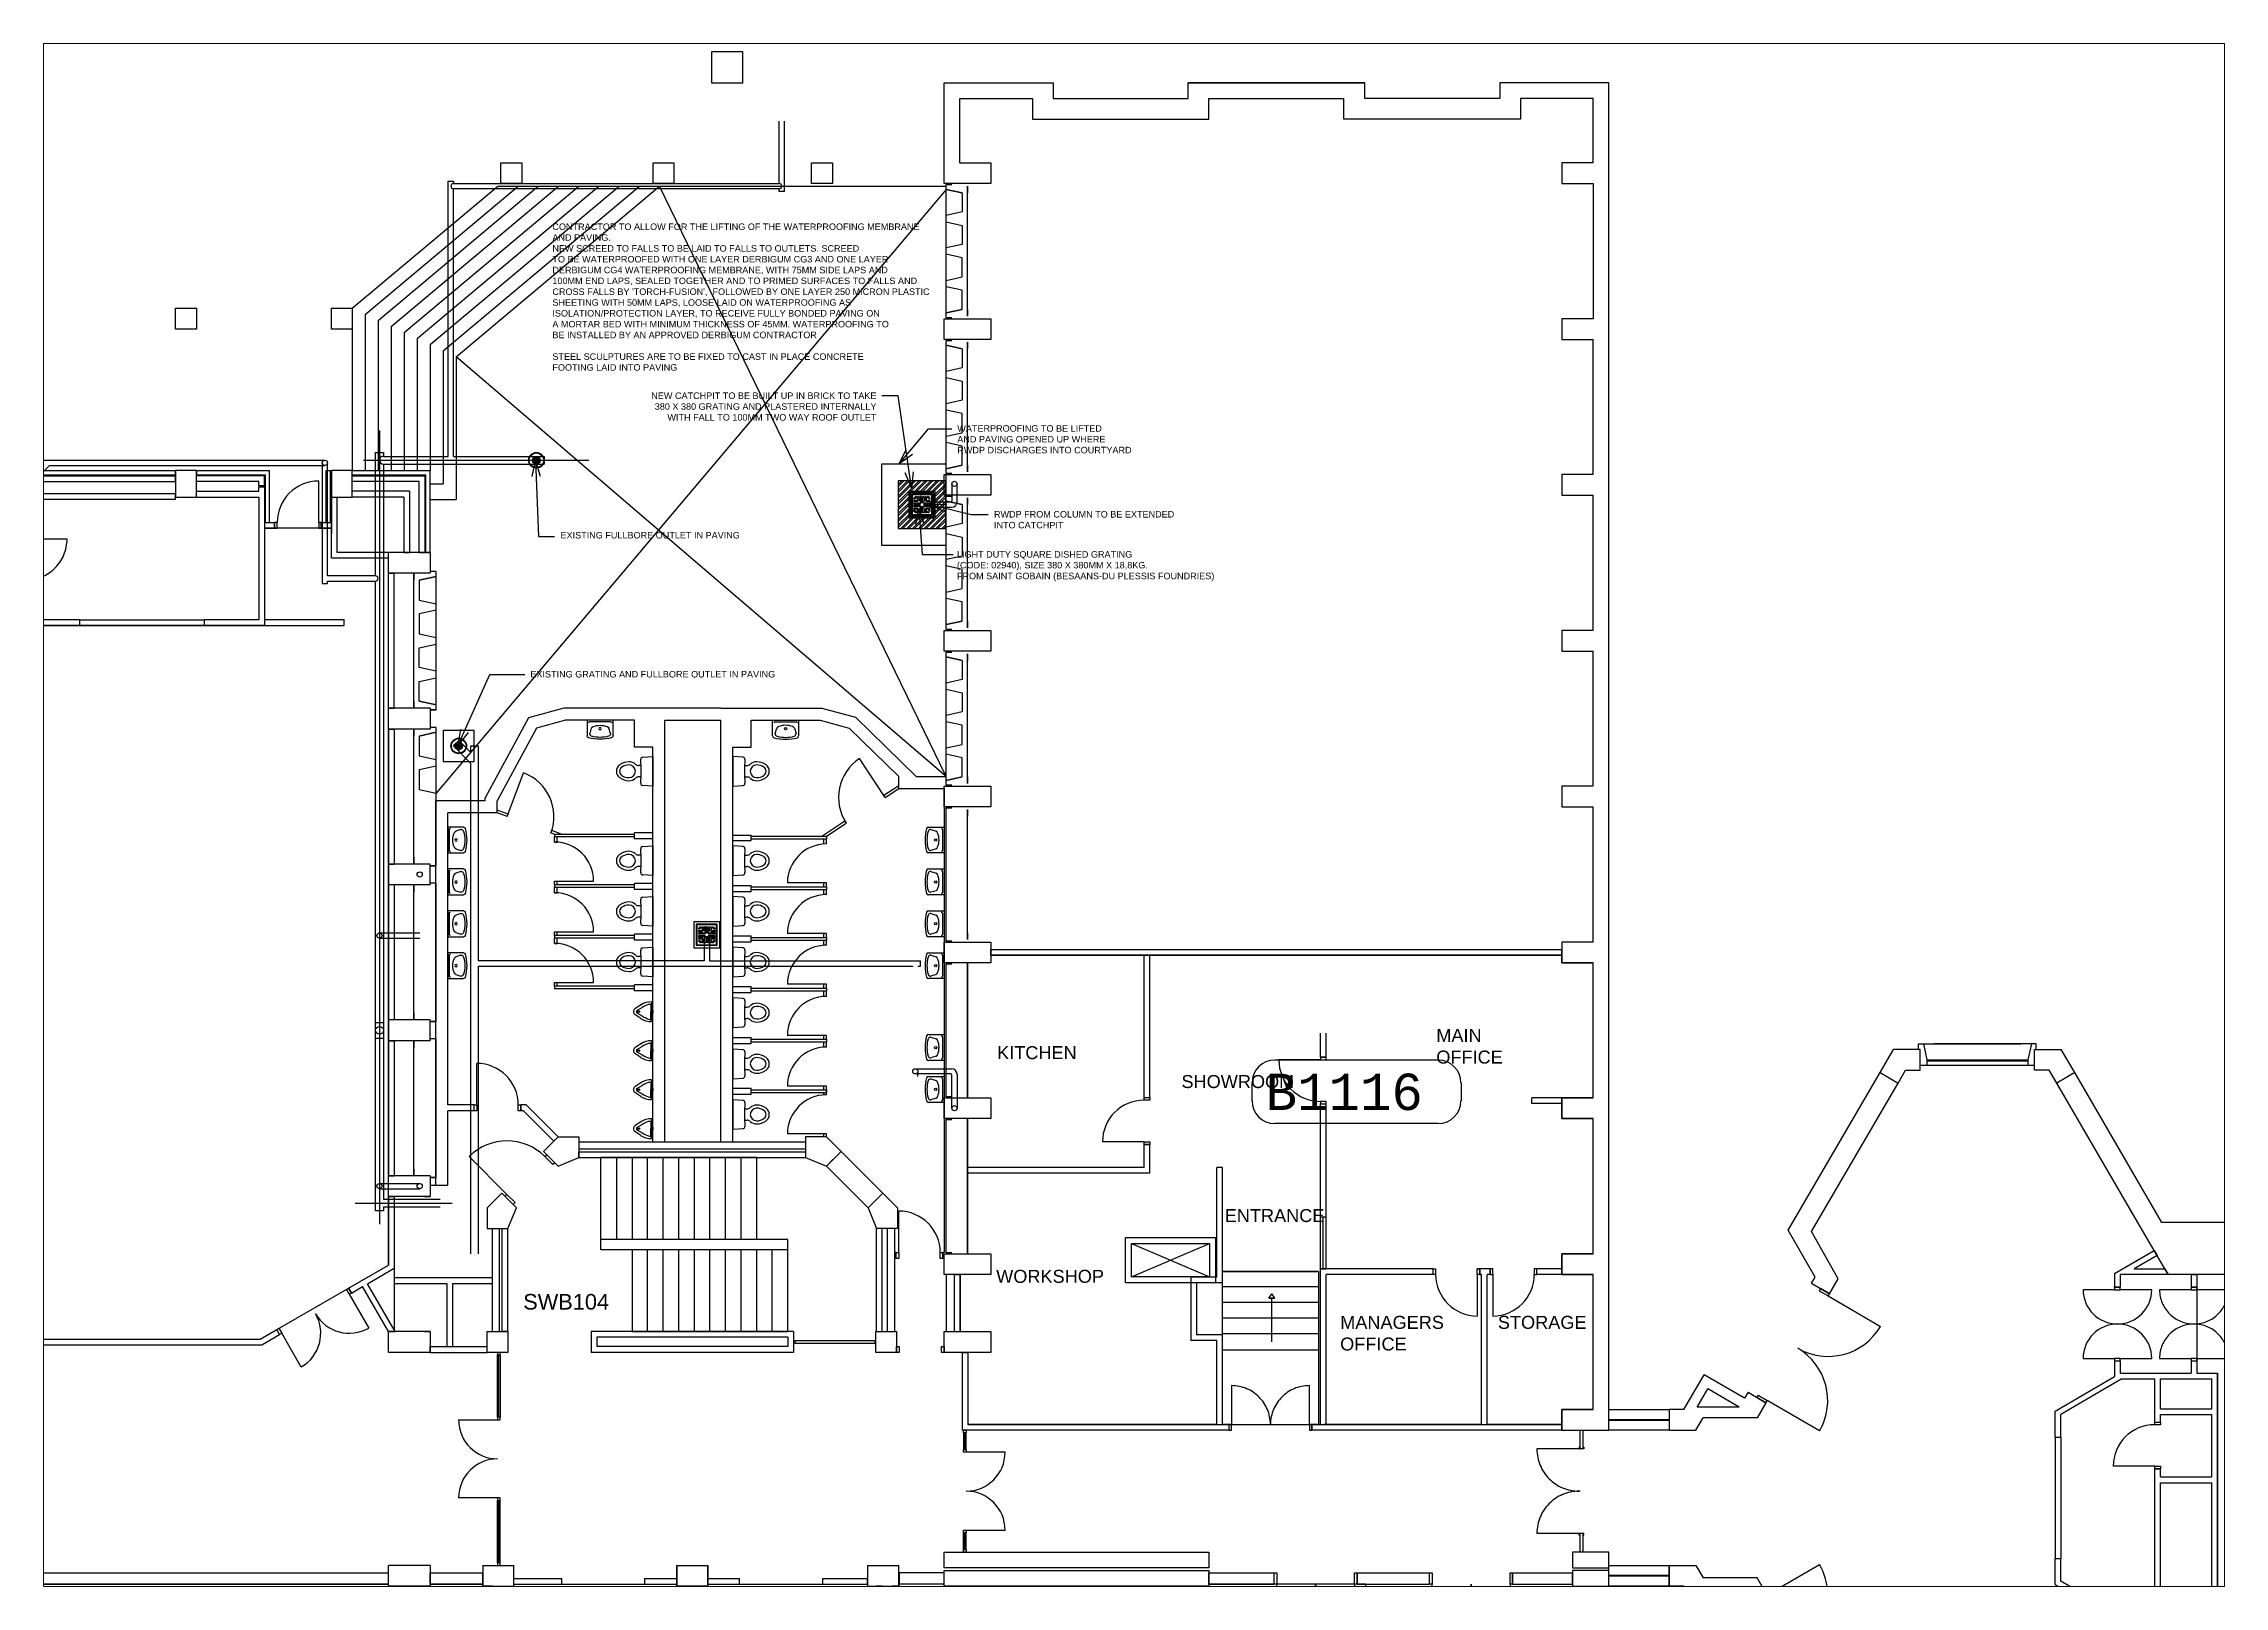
# Paper-space layout 'Basement 1' of a CAD drawing. Header units: millimetres. Extents: x 7 to 847, y -5 to 589.
# The model-space entities are those that its viewports show. They can reach past a viewport. Long polylines and large blocks are cut down to what shows.
import ezdxf

# ---------------------------------------------------------------- set-up
doc = ezdxf.new("R2010")
doc.units = ezdxf.units.MM
for name, pattern in [('HIDDEN', [9.525, 6.35, -3.175]), ('PCENTRE', [50.8, 31.75, -6.35, 6.35, -6.35]), ('PDASHED', [19.05, 12.7, -6.35]), ('PPHANTOM', [63.5, 31.75, -6.35, 6.35, -6.35, 6.35, -6.35])]:
    doc.linetypes.add(name, pattern=pattern)
for name, color, linetype in [('Basement 1 - Doors Windows and Openings', 7, 'Continuous'), ('Basement 1 - General', 7, 'Continuous'), ('Basement 1 - Sections', 7, 'Continuous'), ('Basement 1 - Spaces and Zones', 7, 'Continuous'), ('Basement 1 - Stairs', 7, 'Continuous'), ('Basement 1 - Stormwater', 7, 'Continuous'), ('Basement 1 - Structural Members', 7, 'Continuous'), ('Basement 1 - Walls', 7, 'Continuous'), ('Basement 2 - General', 7, 'Continuous'), ('Rain_and_storm_water', 7, 'Continuous')]:
    doc.layers.add(name, color=color, linetype=linetype)
doc.styles.add('arial', font='arial.ttf')
doc.styles.add('monotxt', font='monotxt.shx')
doc.dimstyles.new('ISO-25', dxfattribs={"dimtxt": 2.5, "dimasz": 2.5, "dimexe": 1.25, "dimexo": 0.625, "dimtad": 1, "dimtxsty": 'Standard', "dimcen": 2.5, "dimadec": 0, "dimazin": 0, "dimtfac": 1, "dimtmove": 0, "dimatfit": 3, "dimfxl": 1, "dimarcsym": 0})

psp = doc.layouts.new('Basement 1')

msp = doc.modelspace()

# ---------------------------------------------------------------- texts
at = {"layer": 'Basement 1 - General', "color": 8, "linetype": 'Continuous', "style": 'monotxt'}
msp.add_text('B1116', height=700, dxfattribs=at).set_placement((88520, 61135, 2700))
at = {"layer": 'Basement 1 - General', "color": 3, "linetype": 'Continuous', "style": 'arial'}
msp.add_text('SWB104', height=300, dxfattribs=at).set_placement((74222, 57293, 2700))
at = {"layer": 'Basement 1 - General', "color": 1, "linetype": 'Continuous', "char_height": 125, "style": 'arial'}
for s, insert, attachment_point in [("CONTRACTOR TO ALLOW FOR THE LIFTING OF THE WATERPROOFING MEMBRANE \\PAND PAVING. \\PNEW SCREED TO FALLS TO BE LAID TO FALLS TO OUTLETS. SCREED \\PTO BE WATERPROOFED WITH ONE LAYER DERBIGUM CG3 AND ONE LAYER \\PDERBIGUM CG4 WATERPROOFING MEMBRANE, WITH 75MM SIDE LAPS AND \\P100MM END LAPS, SEALED TOGETHER AND TO PRIMED SURFACES TO FALLS AND \\PCROSS FALLS BY 'TORCH-FUSION',  FOLLOWED BY ONE LAYER 250 MICRON PLASTIC \\PSHEETING WITH 50MM LAPS, LOOSE LAID ON WATERPROOFING AS \\PISOLATION/PROTECTION LAYER, TO RECEIVE FULLY BONDED PAVING ON \\PA MORTAR BED WITH MINIMUM THICKNESS OF 45MM. WATERPROOFING TO \\PBE INSTALLED BY AN APPROVED DERBIGUM CONTRACTOR \\P\\PSTEEL SCULPTURES ARE TO BE FIXED TO CAST IN PLACE CONCRETE \\PFOOTING LAID INTO PAVING", (74784, 78202), 1), ('NEW CATCHPIT TO BE BUILT UP IN BRICK TO TAKE \\P380 X 380 GRATING AND PLASTERED INTERNALLY \\PWITH FALL TO 100MM TWO WAY ROOF OUTLET', (81025, 74949, 2700), 3), ('WATERPROOFING TO BE LIFTED \\PAND PAVING OPENED UP WHERE \\PRWDP DISCHARGES INTO COURTYARD', (82582, 74319, 2700), 1), ('RWDP FROM COLUMN TO BE EXTENDED\\PINTO CATCHPIT', (83288, 72666, 2700), 1), ('EXISTING FULLBORE OUTLET IN PAVING', (74940, 72263, 2700), 1), ('{\\C1;LIGHT DUTY SQUARE DISHED GRATING \\P(CODE: 02940), SIZE 380 X 380MM X 18,8KG.\\PFROM SAINT GOBAIN (BESAANS-DU PLESSIS FOUNDRIES) }', (82575, 71895, 2700), 1), ('EXISTING GRATING AND FULLBORE OUTLET IN PAVING', (74360, 69587, 2700), 1)]:
    msp.add_mtext(s, dxfattribs=dict(at, insert=insert, attachment_point=attachment_point))
at = {"layer": 'Basement 1 - General', "linetype": 'Continuous', "char_height": 250, "width": 1175.37, "attachment_point": 1, "style": 'arial'}
for s, insert in [('MAIN OFFICE', (91807, 62696, 2700)), ('KITCHEN', (83348, 62364, 2700)), ('SHOWROOM', (86899, 61808, 2700)), ('ENTRANCE', (87732, 59228, 2700)), ('WORKSHOP', (83331, 58058, 2700)), ('MANAGERS OFFICE', (89956, 57172, 2700)), ('STORAGE', (92993, 57172, 2700))]:
    msp.add_mtext(s, dxfattribs=dict(at, insert=insert))

# ---------------------------------------------------------------- blocks, each defined once
blk = doc.blocks.new('whb2')
for p, q in [((-250, 0), (250, 0)), ((-250, -303.1), (-250, 0)), ((250, 0), (250, -303.1)), ((-201, -29.5), (201.1, -29.5)), ((-200, -252.8), (-168.5, -155.3)), ((168.6, -155.3), (200.1, -252.8))]:
    blk.add_line(p, q)
blk.add_circle((0, -160.7), 22.3)
for centre, radius, start, end in [((-214.2, -303.1), 35.7, 180, 255.523), ((-199.1, -56.3), 26.8, 94.124, 173.479), ((0, 526.8), 892.9, 255.523, 284.478), ((-151.4, -259.8), 49.1, 171.798, 253.912), ((-109.1, -186.3), 67, 111.901, 152.434), ((0, 265.2), 595.5, 253.912, 286.088), ((0, -457.8), 359.7, 68.098, 111.902), ((109.2, -186.3), 67, 27.567, 68.099), ((151.5, -259.8), 49.1, 286.088, 8.202), ((199.2, -56.3), 26.8, 6.521, 85.876), ((214.3, -303.1), 35.7, 284.477, 0)]:
    blk.add_arc(centre, radius, start, end)

# ---------------------------------------------------------------- hatches: boundary and pattern name
at = {"layer": 'Basement 1 - Stormwater', "linetype": 'Continuous'}
h = msp.add_hatch(dxfattribs=at)
h.set_pattern_fill('lines', color=2, scale=9.375, style=0)
h.set_pattern_definition([(0, (53148.245, 74595.245), (0, 9.375), [])])
h.paths.add_polyline_path([(74401, 73644, -1), (74551, 73644, -1)])
h = msp.add_hatch(dxfattribs=at)
h.set_pattern_fill('lines', color=2, scale=9.375, style=0)
h.set_pattern_definition([(0, (51651.505, 69095.762), (0, 9.375), [])])
h.paths.add_polyline_path([(72905, 68145, -1), (73055, 68145, -1)])
at = {"layer": 'Basement 1 - Walls', "linetype": 'Continuous', "lineweight": -3}
h = msp.add_hatch(dxfattribs=at)
h.set_pattern_fill('STEEL', color=1, scale=25, style=0)
h.set_pattern_definition([(45, (0, 0), (-56.1266, 56.1266), []), (45, (0, 39.69), (-56.1266, 56.1266), [])])
h.paths.add_polyline_path([(81444, 73245), (82358, 73245), (82358, 72331), (81444, 72331)])
h.paths.add_polyline_path([(81674, 73015), (81674, 72561), (82128, 72561), (82128, 73015)])

# ---------------------------------------------------------------- linework, layer by layer
at = {"layer": 'Basement 1 - Doors Windows and Openings', "color": 1, "linetype": 'Continuous', "lineweight": -3}
for p, q in [((70283, 72444, 2700), (70283, 73244, 2700)), ((64638, 72134, 2700), (65438, 72134, 2700)), ((73913, 66783, 2700), (74228, 67626, 2700)), ((81195, 67151, 2700), (80701, 67904, 2700)), ((74827, 65542, 2700), (75577, 65542, 2700)), ((80061, 65507, 2700), (79311, 65507, 2700)), ((74827, 64567, 2700), (75577, 64567, 2700)), ((80061, 64532, 2700), (79311, 64532, 2700)), ((74827, 63592, 2700), (75577, 63592, 2700)), ((80061, 63557, 2700), (79311, 63557, 2700)), ((80061, 62572, 2700), (79311, 62572, 2700)), ((73327, 61232, 2700), (73327, 62032, 2700)), ((89574, 62101, 2700), (88774, 62101, 2700)), ((80061, 61597, 2700), (79311, 61597, 2700)), ((80061, 60677, 2700), (79311, 60677, 2700)), ((86178, 60524, 2700), (85378, 60524, 2700)), ((73909, 59508, 2700), (73178, 60239, 2700)), ((81454, 58389, 2700), (81454, 59189, 2700)), ((92595, 57969, 2700), (92595, 57169, 2700)), ((92894, 57969, 2700), (92894, 57169, 2700)), ((70871, 57587, 2700), (71246, 56937, 2700)), ((99354, 57556, 2700), (100361, 56969, 2700)), ((104871, 57676, 2700), (104264, 57676, 2700)), ((105587, 57676, 2700), (104981, 57676, 2700)), ((106343, 57676, 2700), (105737, 57676, 2700)), ((107059, 57676, 2700), (106453, 57676, 2700)), ((69947, 56187, 2700), (69572, 56837, 2700)), ((73728, 55219, 2700), (73728, 56419, 2700)), ((73753, 55219, 2700), (73753, 56419, 2700)), ((73778, 56419, 2700), (73778, 55219, 2700)), ((104264, 56354, 2700), (104871, 56354, 2700)), ((104981, 56354, 2700), (105587, 56354, 2700)), ((105737, 56354, 2700), (106343, 56354, 2700)), ((106453, 56354, 2700), (107059, 56354, 2700)), ((99188, 54956, 2700), (98181, 55543, 2700)), ((72978, 55169, 2700), (73728, 55169, 2700)), ((87813, 55079, 2700), (87813, 54969, 2700)), ((87863, 55079, 2700), (87813, 55079, 2700)), ((82703, 54919, 2700), (82703, 54597, 2700)), ((82728, 54597, 2700), (82728, 54919, 2700)), ((82753, 54597, 2700), (82753, 54919, 2700)), ((83503, 54547, 2700), (82753, 54547, 2700)), ((105643, 54277, 2700), (104843, 54277, 2700)), ((94577, 53796, 2700), (94577, 53797, 2700)), ((73728, 53669, 2700), (72978, 53669, 2700)), ((73728, 52419, 2700), (73728, 53619, 2700)), ((73753, 52419, 2700), (73753, 53619, 2700)), ((73778, 52419, 2700), (73778, 53619, 2700)), ((82703, 52674, 2700), (82703, 52997, 2700)), ((82728, 52674, 2700), (82728, 52997, 2700)), ((82753, 53047, 2700), (83503, 53047, 2700)), ((82753, 52674, 2700), (82753, 52997, 2700)), ((99188, 52382, 2700), (98181, 51796, 2700)), ((88733, 51254, 2700), (88733, 52004, 2700)), ((90233, 52004, 2700), (90233, 51254, 2700)), ((91727, 51254, 2700), (91727, 52004, 2700)), ((93227, 52004, 2700), (93227, 51254, 2700))]:
    msp.add_line(p, q, dxfattribs=at)
at = {"layer": 'Basement 1 - Doors Windows and Openings', "color": 1, "linetype": 'Continuous'}
for p, q in [((101097, 62299, 2700), (101097, 62409, 2700)), ((101097, 62409, 2700), (103066, 62409, 2700)), ((101128, 62299, 2700), (101097, 62299, 2700)), ((101128, 61999, 2700), (101128, 62299, 2700)), ((101189, 62409, 2700), (101257, 62099, 2700)), ((103360, 62409, 2700), (101391, 62409, 2700)), ((103268, 62409, 2700), (103200, 62099, 2700)), ((103360, 62299, 2700), (103360, 62409, 2700)), ((101128, 61999, 2700), (103328, 61999, 2700)), ((101257, 62099, 2700), (103200, 62099, 2700)), ((101257, 62099, 2700), (101257, 61999, 2700)), ((101257, 62079, 2700), (103200, 62079, 2700)), ((103200, 62099, 2700), (103200, 61999, 2700)), ((80188, 60181, 2700), (80061, 60054, 2700)), ((95128, 55179, 2700), (96291, 55179, 2700)), ((96291, 55159, 2700), (95128, 55159, 2700)), ((95128, 52179, 2700), (96291, 52179, 2700)), ((96291, 52159, 2700), (95128, 52159, 2700)), ((90453, 51969, 2700), (90453, 50693, 2700)), ((90503, 51969, 2700), (90503, 50696, 2700))]:
    msp.add_line(p, q, dxfattribs=at)
at = {"layer": 'Basement 1 - Doors Windows and Openings', "color": 1, "linetype": 'HIDDEN', "lineweight": -3}
for p, q in [((87863, 55829, 2700), (87863, 55079, 2700)), ((89363, 55079, 2700), (89363, 55829, 2700)), ((87863, 54969, 2700), (87863, 55079, 2700)), ((89363, 55079, 2700), (89363, 54969, 2700)), ((87813, 54969, 2700), (87863, 54969, 2700)), ((89363, 54969, 2700), (89413, 54969, 2700)), ((94577, 54610, 2700), (94577, 54969, 2700)), ((94627, 54969, 2700), (94627, 54610, 2700)), ((94577, 52624, 2700), (94577, 52984, 2700)), ((94627, 52984, 2700), (94627, 52624, 2700))]:
    msp.add_line(p, q, dxfattribs=at)
at = {"layer": 'Basement 1 - Doors Windows and Openings', "color": 1, "linetype": 'Continuous', "lineweight": -3, "elevation": 2700}
for points in [[(69483, 72444), (69433, 72444), (69433, 72334), (69483, 72334), (69483, 72444)], [(70333, 72444), (70283, 72444), (70283, 72334), (70333, 72334), (70333, 72444)], [(89574, 62151), (89574, 62101), (89684, 62101), (89684, 62151), (89574, 62151)], [(86178, 61324), (86178, 61374), (86288, 61374), (86288, 61324), (86178, 61324)], [(73277, 61232), (73327, 61232), (73327, 61122), (73277, 61122), (73277, 61232)], [(74127, 61232), (74177, 61232), (74177, 61122), (74127, 61122), (74127, 61232)], [(89574, 61301), (89574, 61251), (89684, 61251), (89684, 61301), (89574, 61301)], [(86178, 60474), (86178, 60524), (86288, 60524), (86288, 60474), (86178, 60474)], [(74640, 60239), (74675, 60274), (74830, 60118), (74795, 60083), (74640, 60239)], [(73873, 59472), (73909, 59508), (74064, 59352), (74029, 59317), (73873, 59472)], [(81404, 58389), (81454, 58389), (81454, 58279), (81404, 58279), (81404, 58389)], [(82254, 58389), (82304, 58389), (82304, 58279), (82254, 58279), (82254, 58389)], [(91795, 57969), (91745, 57969), (91745, 58079), (91795, 58079), (91795, 57969)], [(92645, 57969), (92595, 57969), (92595, 58079), (92645, 58079), (92645, 57969)], [(92844, 57969), (92894, 57969), (92894, 58079), (92844, 58079), (92844, 57969)], [(93694, 57969), (93744, 57969), (93744, 58079), (93694, 58079), (93694, 57969)], [(70871, 57587), (70816, 57682), (70859, 57707), (70914, 57612), (70871, 57587)], [(99181, 57656), (99354, 57556), (99379, 57599), (99207, 57699), (99181, 57656)], [(104871, 57676), (104981, 57676), (104981, 57726), (104871, 57726), (104871, 57676)], [(106343, 57676), (106453, 57676), (106453, 57726), (106343, 57726), (106343, 57676)], [(69529, 56812), (69474, 56907), (69517, 56932), (69572, 56837), (69529, 56812)], [(73778, 56419), (73778, 56469), (73728, 56469), (73728, 56419), (73778, 56419)], [(81463, 56469), (81413, 56469), (81413, 56579), (81463, 56579), (81463, 56469)], [(82328, 56469), (82278, 56469), (82278, 56579), (82328, 56579), (82328, 56469)], [(104871, 56304), (104981, 56304), (104981, 56354), (104871, 56354), (104871, 56304)], [(106343, 56304), (106453, 56304), (106453, 56354), (106343, 56354), (106343, 56304)], [(97983, 55600), (98009, 55643), (98181, 55543), (98156, 55499), (97983, 55600)], [(73778, 55169), (73778, 55219), (73728, 55219), (73728, 55169), (73778, 55169)], [(89413, 54969), (89413, 55079), (89363, 55079)], [(105643, 55077), (105643, 55127), (105753, 55127), (105753, 55077), (105643, 55077)], [(82703, 54919), (82703, 54969), (82753, 54969), (82753, 54919), (82703, 54919)], [(82703, 54547), (82703, 54597), (82753, 54597), (82753, 54547), (82703, 54547)], [(105643, 54227), (105643, 54277), (105753, 54277), (105753, 54227), (105643, 54227)], [(73778, 53619), (73778, 53669), (73728, 53669), (73728, 53619), (73778, 53619)], [(82703, 52997), (82703, 53047), (82753, 53047), (82753, 52997), (82703, 52997)], [(82703, 52624), (82703, 52674), (82753, 52674), (82753, 52624), (82703, 52624)], [(73778, 52369), (73778, 52419), (73728, 52419), (73728, 52369), (73778, 52369)], [(88683, 52004), (88683, 52224), (88733, 52224), (88733, 52004), (88683, 52004)], [(90233, 52004), (90233, 52224), (90283, 52224), (90283, 52004), (90233, 52004)], [(91677, 52004), (91677, 52224), (91727, 52224), (91727, 52004), (91677, 52004)], [(93227, 52004), (93227, 52224), (93277, 52224), (93277, 52004), (93227, 52004)], [(97983, 51738), (98009, 51695), (98181, 51796), (98156, 51839), (97983, 51738)]]:
    msp.add_lwpolyline(points, dxfattribs=at)
at = {"layer": 'Basement 1 - Doors Windows and Openings', "color": 1, "linetype": 'Continuous', "elevation": 2700}
for points in [[(103328, 61999), (103328, 62299), (103360, 62299)], [(95128, 54969), (95128, 55369), (96291, 55369), (96291, 54969), (95128, 54969)], [(95128, 51969), (95128, 52369), (96291, 52369), (96291, 51969), (95128, 51969)]]:
    msp.add_lwpolyline(points, dxfattribs=at)
at = {"layer": 'Basement 1 - Doors Windows and Openings', "color": 1, "linetype": 'Continuous', "lineweight": -3}
for centre, radius, start, end in [((70283, 72444, 2700), 800, 90, 180), ((64638, 72134, 2700), 800, 270, 0), ((73913, 66783, 2700), 900, 339.5322, 69.5322), ((81195, 67151, 2700), 900, 123.2925, 213.2925), ((74827, 65542, 2700), 750, 0, 90), ((80061, 65507, 2700), 750, 90, 180), ((74827, 64567, 2700), 750, 0, 90), ((80061, 64532, 2700), 750, 90, 180), ((74827, 63592, 2700), 750, 0, 90), ((80061, 63557, 2700), 750, 90, 180), ((80061, 62572, 2700), 750, 90, 180), ((80061, 61597, 2700), 750, 90, 180), ((73327, 61232, 2700), 800, 0, 90), ((89574, 62101, 2700), 800, 180, 270), ((80061, 60677, 2700), 750, 90, 180), ((86178, 60524, 2700), 800, 90, 180), ((73909, 59508, 2700), 1033, 44.9996, 134.9996), ((81454, 58389, 2700), 800, 0, 90), ((92595, 57969, 2700), 800, 180, 270), ((92894, 57969, 2700), 800, 270, 0), ((104926, 57676, 2700), 661, 180, 0), ((106398, 57676, 2700), 661, 180, 0), ((69572, 56837, 2700), 750, 300, 30), ((70871, 57587, 2700), 750, 210, 300), ((99354, 57556, 2700), 1165, 239.7756, 329.7754), ((104926, 56354, 2700), 661, 0, 180), ((106398, 56354, 2700), 661, 0, 180), ((98181, 55543, 2700), 1165, 329.7748, 59.7747), ((73728, 55169, 2700), 750, 180, 270), ((105643, 54277, 2700), 800, 90, 180), ((73728, 53669, 2700), 750, 90, 180), ((82753, 54547, 2700), 750, 270, 0), ((82753, 53047, 2700), 750, 0, 90), ((98181, 51796, 2700), 1165, 300.2253, 30.2252), ((88733, 52004, 2700), 750, 270, 0), ((90233, 52004, 2700), 750, 180, 270), ((91727, 52004, 2700), 750, 270, 0), ((93227, 52004, 2700), 750, 180, 270)]:
    msp.add_arc(centre, radius, start, end, dxfattribs=at)
at = {"layer": 'Basement 1 - Doors Windows and Openings', "color": 1, "linetype": 'HIDDEN', "lineweight": -3}
for centre, start, end in [((87863, 55079, 2700), 0, 90), ((89363, 55079, 2700), 90, 180)]:
    msp.add_arc(centre, 750, start, end, dxfattribs=at)
at = {"layer": 'Basement 1 - General', "color": 2, "linetype": 'Continuous', "lineweight": -3}
for p, q in [((70928, 76569, 2700), (73734, 78919, 2700)), ((71178, 76452, 2700), (74123, 78919, 2700)), ((71428, 76336, 2700), (74513, 78919, 2700)), ((71678, 76219, 2700), (74902, 78919, 2700)), ((71928, 76102, 2700), (75291, 78919, 2700)), ((72178, 75986, 2700), (75681, 78919, 2700)), ((72428, 75869, 2700), (76070, 78919, 2700)), ((72678, 75752, 2700), (76459, 78919, 2700)), ((72928, 75636, 2700), (76849, 78919, 2700)), ((73734, 78919, 2700), (82368, 78919, 2700)), ((71178, 76452, 2700), (71178, 73444, 2700)), ((70928, 76169, 2700), (70928, 73444, 2700)), ((71428, 76336, 2700), (71428, 73444, 2700)), ((71678, 76219, 2700), (71678, 73444, 2700)), ((71928, 76102, 2700), (71928, 73444, 2700)), ((72178, 75986, 2700), (72178, 73444, 2700)), ((72428, 75869, 2700), (72428, 73444, 2700)), ((72678, 75752, 2700), (72678, 73188, 2700)), ((72928, 75636, 2700), (72928, 72888, 2700)), ((72428, 73188, 2700), (72678, 73188, 2700)), ((72428, 72888, 2700), (72928, 72888, 2700))]:
    msp.add_line(p, q, dxfattribs=at)
at = {"layer": 'Basement 1 - General', "color": 8, "linetype": 'PDASHED', "lineweight": -3}
for p, q in [((82368, 78859, 2700), (72543, 67232, 2700)), ((82368, 67554, 2700), (76849, 78919, 2700)), ((82368, 67555, 2700), (72928, 75636, 2700))]:
    msp.add_line(p, q, dxfattribs=at)
at = {"layer": 'Basement 1 - General', "color": 1, "linetype": 'Continuous', "lineweight": -3}
for p, q in [((81121, 73568, 2700), (81121, 72008, 2700)), ((82368, 72188, 2700), (82368, 73369, 2700)), ((82153, 73040, 2700), (81649, 73040, 2700)), ((81649, 73040, 2700), (81649, 72536, 2700)), ((82153, 73040, 2700), (81649, 73040, 2700)), ((81649, 73040, 2700), (81649, 72536, 2700)), ((82103, 72990, 2700), (81699, 72990, 2700)), ((81699, 72990, 2700), (81699, 72586, 2700)), ((82103, 72990, 2700), (81699, 72990, 2700)), ((81699, 72990, 2700), (81699, 72586, 2700)), ((81746, 72920, 2700), (81752, 72920, 2700)), ((81746, 72896, 2700), (81746, 72920, 2700)), ((81746, 72920, 2700), (81752, 72920, 2700)), ((81746, 72896, 2700), (81746, 72920, 2700)), ((81776, 72896, 2700), (81746, 72896, 2700)), ((81776, 72896, 2700), (81746, 72896, 2700)), ((81746, 72872, 2700), (81800, 72872, 2700)), ((81746, 72848, 2700), (81746, 72872, 2700)), ((81746, 72872, 2700), (81800, 72872, 2700)), ((81746, 72848, 2700), (81746, 72872, 2700)), ((81824, 72848, 2700), (81746, 72848, 2700)), ((81824, 72848, 2700), (81746, 72848, 2700)), ((81746, 72824, 2700), (81848, 72824, 2700)), ((81746, 72800, 2700), (81746, 72824, 2700)), ((81746, 72824, 2700), (81848, 72824, 2700)), ((81746, 72800, 2700), (81746, 72824, 2700)), ((81872, 72800, 2700), (81746, 72800, 2700)), ((81872, 72800, 2700), (81746, 72800, 2700)), ((81746, 72776, 2700), (81872, 72776, 2700)), ((81746, 72752, 2700), (81746, 72776, 2700)), ((81746, 72776, 2700), (81872, 72776, 2700)), ((81746, 72752, 2700), (81746, 72776, 2700)), ((81848, 72752, 2700), (81746, 72752, 2700)), ((81848, 72752, 2700), (81746, 72752, 2700)), ((81746, 72728, 2700), (81824, 72728, 2700)), ((81746, 72704, 2700), (81746, 72728, 2700)), ((81746, 72728, 2700), (81824, 72728, 2700)), ((81746, 72704, 2700), (81746, 72728, 2700)), ((81800, 72704, 2700), (81746, 72704, 2700)), ((81800, 72704, 2700), (81746, 72704, 2700)), ((81746, 72680, 2700), (81776, 72680, 2700)), ((81746, 72656, 2700), (81746, 72680, 2700)), ((81746, 72680, 2700), (81776, 72680, 2700)), ((81746, 72656, 2700), (81746, 72680, 2700)), ((81752, 72920, 2700), (81776, 72896, 2700)), ((81752, 72920, 2700), (81776, 72896, 2700)), ((81776, 72680, 2700), (81752, 72656, 2700)), ((81776, 72680, 2700), (81752, 72656, 2700)), ((81769, 72943, 2700), (81793, 72943, 2700)), ((81769, 72937, 2700), (81769, 72943, 2700)), ((81769, 72943, 2700), (81793, 72943, 2700)), ((81769, 72937, 2700), (81769, 72943, 2700)), ((81793, 72913, 2700), (81769, 72937, 2700)), ((81793, 72913, 2700), (81769, 72937, 2700)), ((81769, 72639, 2700), (81793, 72663, 2700)), ((81769, 72639, 2700), (81793, 72663, 2700)), ((81793, 72943, 2700), (81793, 72913, 2700)), ((81793, 72943, 2700), (81793, 72913, 2700)), ((81793, 72663, 2700), (81793, 72633, 2700)), ((81793, 72663, 2700), (81793, 72633, 2700)), ((81800, 72872, 2700), (81824, 72848, 2700)), ((81800, 72872, 2700), (81824, 72848, 2700)), ((81824, 72728, 2700), (81800, 72704, 2700)), ((81824, 72728, 2700), (81800, 72704, 2700)), ((81817, 72889, 2700), (81817, 72943, 2700)), ((81817, 72943, 2700), (81841, 72943, 2700)), ((81817, 72889, 2700), (81817, 72943, 2700)), ((81817, 72943, 2700), (81841, 72943, 2700)), ((81841, 72865, 2700), (81817, 72889, 2700)), ((81841, 72865, 2700), (81817, 72889, 2700)), ((81817, 72687, 2700), (81841, 72711, 2700)), ((81817, 72687, 2700), (81841, 72711, 2700)), ((81817, 72633, 2700), (81817, 72687, 2700)), ((81817, 72633, 2700), (81817, 72687, 2700)), ((81841, 72943, 2700), (81841, 72865, 2700)), ((81841, 72943, 2700), (81841, 72865, 2700)), ((81841, 72711, 2700), (81841, 72633, 2700)), ((81841, 72711, 2700), (81841, 72633, 2700)), ((81848, 72824, 2700), (81872, 72800, 2700)), ((81848, 72824, 2700), (81872, 72800, 2700)), ((81872, 72776, 2700), (81848, 72752, 2700)), ((81872, 72776, 2700), (81848, 72752, 2700)), ((81889, 72943, 2700), (81865, 72943, 2700)), ((81865, 72943, 2700), (81865, 72841, 2700)), ((81889, 72943, 2700), (81865, 72943, 2700)), ((81865, 72943, 2700), (81865, 72841, 2700)), ((81865, 72841, 2700), (81889, 72817, 2700)), ((81865, 72841, 2700), (81889, 72817, 2700)), ((81865, 72735, 2700), (81889, 72759, 2700)), ((81865, 72735, 2700), (81889, 72759, 2700)), ((81865, 72633, 2700), (81865, 72735, 2700)), ((81865, 72633, 2700), (81865, 72735, 2700)), ((81889, 72817, 2700), (81889, 72943, 2700)), ((81889, 72817, 2700), (81889, 72943, 2700)), ((81889, 72759, 2700), (81889, 72633, 2700)), ((81889, 72759, 2700), (81889, 72633, 2700)), ((81913, 72817, 2700), (81913, 72943, 2700)), ((81913, 72943, 2700), (81937, 72943, 2700)), ((81913, 72817, 2700), (81913, 72943, 2700)), ((81913, 72943, 2700), (81937, 72943, 2700)), ((81937, 72841, 2700), (81913, 72817, 2700)), ((81937, 72841, 2700), (81913, 72817, 2700)), ((81913, 72633, 2700), (81913, 72759, 2700)), ((81913, 72759, 2700), (81937, 72735, 2700)), ((81913, 72633, 2700), (81913, 72759, 2700)), ((81913, 72759, 2700), (81937, 72735, 2700)), ((81930, 72800, 2700), (81954, 72824, 2700)), ((81930, 72800, 2700), (81954, 72824, 2700)), ((82056, 72800, 2700), (81930, 72800, 2700)), ((82056, 72800, 2700), (81930, 72800, 2700)), ((81930, 72776, 2700), (82056, 72776, 2700)), ((81954, 72752, 2700), (81930, 72776, 2700)), ((81930, 72776, 2700), (82056, 72776, 2700)), ((81954, 72752, 2700), (81930, 72776, 2700)), ((81937, 72943, 2700), (81937, 72841, 2700)), ((81937, 72943, 2700), (81937, 72841, 2700)), ((81937, 72735, 2700), (81937, 72633, 2700)), ((81937, 72735, 2700), (81937, 72633, 2700)), ((81954, 72824, 2700), (82056, 72824, 2700)), ((81954, 72824, 2700), (82056, 72824, 2700)), ((82056, 72752, 2700), (81954, 72752, 2700)), ((82056, 72752, 2700), (81954, 72752, 2700)), ((81961, 72865, 2700), (81961, 72943, 2700)), ((81961, 72943, 2700), (81985, 72943, 2700)), ((81961, 72865, 2700), (81961, 72943, 2700)), ((81961, 72943, 2700), (81985, 72943, 2700)), ((81985, 72889, 2700), (81961, 72865, 2700)), ((81985, 72889, 2700), (81961, 72865, 2700)), ((81961, 72633, 2700), (81961, 72711, 2700)), ((81961, 72711, 2700), (81985, 72687, 2700)), ((81961, 72633, 2700), (81961, 72711, 2700)), ((81961, 72711, 2700), (81985, 72687, 2700)), ((81978, 72848, 2700), (82002, 72872, 2700)), ((81978, 72848, 2700), (82002, 72872, 2700)), ((82056, 72848, 2700), (81978, 72848, 2700)), ((82056, 72848, 2700), (81978, 72848, 2700)), ((81978, 72728, 2700), (82056, 72728, 2700)), ((82002, 72704, 2700), (81978, 72728, 2700)), ((81978, 72728, 2700), (82056, 72728, 2700)), ((82002, 72704, 2700), (81978, 72728, 2700)), ((81985, 72943, 2700), (81985, 72889, 2700)), ((81985, 72943, 2700), (81985, 72889, 2700)), ((81985, 72687, 2700), (81985, 72633, 2700)), ((81985, 72687, 2700), (81985, 72633, 2700)), ((82002, 72872, 2700), (82056, 72872, 2700)), ((82002, 72872, 2700), (82056, 72872, 2700)), ((82056, 72704, 2700), (82002, 72704, 2700)), ((82056, 72704, 2700), (82002, 72704, 2700)), ((82009, 72913, 2700), (82009, 72943, 2700)), ((82009, 72943, 2700), (82032, 72943, 2700)), ((82009, 72913, 2700), (82009, 72943, 2700)), ((82009, 72943, 2700), (82032, 72943, 2700)), ((82032, 72936, 2700), (82009, 72913, 2700)), ((82032, 72936, 2700), (82009, 72913, 2700)), ((82009, 72633, 2700), (82009, 72663, 2700)), ((82009, 72663, 2700), (82032, 72640, 2700)), ((82009, 72633, 2700), (82009, 72663, 2700)), ((82009, 72663, 2700), (82032, 72640, 2700)), ((82026, 72896, 2700), (82050, 72920, 2700)), ((82026, 72896, 2700), (82050, 72920, 2700)), ((82056, 72896, 2700), (82026, 72896, 2700)), ((82056, 72896, 2700), (82026, 72896, 2700)), ((82026, 72680, 2700), (82056, 72680, 2700)), ((82050, 72656, 2700), (82026, 72680, 2700)), ((82026, 72680, 2700), (82056, 72680, 2700)), ((82050, 72656, 2700), (82026, 72680, 2700)), ((82032, 72943, 2700), (82032, 72936, 2700)), ((82032, 72943, 2700), (82032, 72936, 2700)), ((82050, 72920, 2700), (82056, 72920, 2700)), ((82050, 72920, 2700), (82056, 72920, 2700)), ((82056, 72920, 2700), (82056, 72896, 2700)), ((82056, 72920, 2700), (82056, 72896, 2700)), ((82056, 72872, 2700), (82056, 72848, 2700)), ((82056, 72872, 2700), (82056, 72848, 2700)), ((82056, 72824, 2700), (82056, 72800, 2700)), ((82056, 72824, 2700), (82056, 72800, 2700)), ((82056, 72776, 2700), (82056, 72752, 2700)), ((82056, 72776, 2700), (82056, 72752, 2700)), ((82056, 72728, 2700), (82056, 72704, 2700)), ((82056, 72728, 2700), (82056, 72704, 2700)), ((82056, 72680, 2700), (82056, 72656, 2700)), ((82056, 72680, 2700), (82056, 72656, 2700)), ((82103, 72586, 2700), (82103, 72990, 2700)), ((82103, 72586, 2700), (82103, 72990, 2700)), ((82153, 72536, 2700), (82153, 73040, 2700)), ((82153, 72536, 2700), (82153, 73040, 2700)), ((81649, 72536, 2700), (82153, 72536, 2700)), ((81649, 72536, 2700), (82153, 72536, 2700)), ((81699, 72586, 2700), (82103, 72586, 2700)), ((81699, 72586, 2700), (82103, 72586, 2700)), ((81752, 72656, 2700), (81746, 72656, 2700)), ((81752, 72656, 2700), (81746, 72656, 2700)), ((81769, 72633, 2700), (81769, 72639, 2700)), ((81769, 72633, 2700), (81769, 72639, 2700)), ((81793, 72633, 2700), (81769, 72633, 2700)), ((81793, 72633, 2700), (81769, 72633, 2700)), ((81841, 72633, 2700), (81817, 72633, 2700)), ((81841, 72633, 2700), (81817, 72633, 2700)), ((81889, 72633, 2700), (81865, 72633, 2700)), ((81889, 72633, 2700), (81865, 72633, 2700)), ((81937, 72633, 2700), (81913, 72633, 2700)), ((81937, 72633, 2700), (81913, 72633, 2700)), ((81985, 72633, 2700), (81961, 72633, 2700)), ((81985, 72633, 2700), (81961, 72633, 2700)), ((82032, 72633, 2700), (82009, 72633, 2700)), ((82032, 72633, 2700), (82009, 72633, 2700)), ((82032, 72640, 2700), (82032, 72633, 2700)), ((82032, 72640, 2700), (82032, 72633, 2700)), ((82056, 72656, 2700), (82050, 72656, 2700)), ((82056, 72656, 2700), (82050, 72656, 2700)), ((78009, 64760, 2700), (77505, 64760, 2700)), ((77505, 64760, 2700), (77505, 64256, 2700)), ((77959, 64710, 2700), (77555, 64710, 2700)), ((77555, 64710, 2700), (77555, 64306, 2700)), ((77959, 64306, 2700), (77959, 64710, 2700)), ((78009, 64256, 2700), (78009, 64760, 2700)), ((77555, 64306, 2700), (77959, 64306, 2700)), ((77602, 64640, 2700), (77608, 64640, 2700)), ((77602, 64616, 2700), (77602, 64640, 2700)), ((77632, 64616, 2700), (77602, 64616, 2700)), ((77602, 64592, 2700), (77656, 64592, 2700)), ((77602, 64568, 2700), (77602, 64592, 2700)), ((77680, 64568, 2700), (77602, 64568, 2700)), ((77602, 64544, 2700), (77704, 64544, 2700)), ((77602, 64520, 2700), (77602, 64544, 2700)), ((77728, 64520, 2700), (77602, 64520, 2700)), ((77602, 64496, 2700), (77728, 64496, 2700)), ((77602, 64472, 2700), (77602, 64496, 2700)), ((77704, 64472, 2700), (77602, 64472, 2700)), ((77602, 64448, 2700), (77680, 64448, 2700)), ((77602, 64424, 2700), (77602, 64448, 2700)), ((77656, 64424, 2700), (77602, 64424, 2700)), ((77602, 64400, 2700), (77632, 64400, 2700)), ((77602, 64376, 2700), (77602, 64400, 2700)), ((77608, 64376, 2700), (77602, 64376, 2700)), ((77608, 64640, 2700), (77632, 64616, 2700)), ((77632, 64400, 2700), (77608, 64376, 2700)), ((77625, 64663, 2700), (77649, 64663, 2700)), ((77625, 64657, 2700), (77625, 64663, 2700)), ((77649, 64633, 2700), (77625, 64657, 2700)), ((77625, 64359, 2700), (77649, 64383, 2700)), ((77625, 64353, 2700), (77625, 64359, 2700)), ((77649, 64353, 2700), (77625, 64353, 2700)), ((77649, 64663, 2700), (77649, 64633, 2700)), ((77649, 64383, 2700), (77649, 64353, 2700)), ((77656, 64592, 2700), (77680, 64568, 2700)), ((77680, 64448, 2700), (77656, 64424, 2700)), ((77673, 64609, 2700), (77673, 64663, 2700)), ((77673, 64663, 2700), (77697, 64663, 2700)), ((77697, 64585, 2700), (77673, 64609, 2700)), ((77673, 64407, 2700), (77697, 64431, 2700)), ((77673, 64353, 2700), (77673, 64407, 2700)), ((77697, 64353, 2700), (77673, 64353, 2700)), ((77697, 64663, 2700), (77697, 64585, 2700)), ((77697, 64431, 2700), (77697, 64353, 2700)), ((77704, 64544, 2700), (77728, 64520, 2700)), ((77728, 64496, 2700), (77704, 64472, 2700)), ((77745, 64663, 2700), (77721, 64663, 2700)), ((77721, 64663, 2700), (77721, 64561, 2700)), ((77721, 64561, 2700), (77745, 64537, 2700)), ((77721, 64455, 2700), (77745, 64479, 2700)), ((77721, 64353, 2700), (77721, 64455, 2700)), ((77745, 64353, 2700), (77721, 64353, 2700)), ((77745, 64537, 2700), (77745, 64663, 2700)), ((77745, 64479, 2700), (77745, 64353, 2700)), ((77769, 64537, 2700), (77769, 64663, 2700)), ((77769, 64663, 2700), (77793, 64663, 2700)), ((77793, 64561, 2700), (77769, 64537, 2700)), ((77769, 64353, 2700), (77769, 64479, 2700)), ((77769, 64479, 2700), (77793, 64455, 2700)), ((77793, 64353, 2700), (77769, 64353, 2700)), ((77786, 64520, 2700), (77810, 64544, 2700)), ((77912, 64520, 2700), (77786, 64520, 2700)), ((77786, 64496, 2700), (77912, 64496, 2700)), ((77810, 64472, 2700), (77786, 64496, 2700)), ((77793, 64663, 2700), (77793, 64561, 2700)), ((77793, 64455, 2700), (77793, 64353, 2700)), ((77810, 64544, 2700), (77912, 64544, 2700)), ((77912, 64472, 2700), (77810, 64472, 2700)), ((77817, 64585, 2700), (77817, 64663, 2700)), ((77817, 64663, 2700), (77841, 64663, 2700)), ((77841, 64609, 2700), (77817, 64585, 2700)), ((77817, 64353, 2700), (77817, 64431, 2700)), ((77817, 64431, 2700), (77841, 64407, 2700)), ((77841, 64353, 2700), (77817, 64353, 2700)), ((77834, 64568, 2700), (77858, 64592, 2700)), ((77912, 64568, 2700), (77834, 64568, 2700)), ((77834, 64448, 2700), (77912, 64448, 2700)), ((77858, 64424, 2700), (77834, 64448, 2700)), ((77841, 64663, 2700), (77841, 64609, 2700)), ((77841, 64407, 2700), (77841, 64353, 2700)), ((77858, 64592, 2700), (77912, 64592, 2700)), ((77912, 64424, 2700), (77858, 64424, 2700)), ((77865, 64633, 2700), (77865, 64663, 2700)), ((77865, 64663, 2700), (77888, 64663, 2700)), ((77888, 64656, 2700), (77865, 64633, 2700)), ((77865, 64353, 2700), (77865, 64383, 2700)), ((77865, 64383, 2700), (77888, 64360, 2700)), ((77888, 64353, 2700), (77865, 64353, 2700)), ((77882, 64616, 2700), (77906, 64640, 2700)), ((77912, 64616, 2700), (77882, 64616, 2700)), ((77882, 64400, 2700), (77912, 64400, 2700)), ((77906, 64376, 2700), (77882, 64400, 2700)), ((77888, 64663, 2700), (77888, 64656, 2700)), ((77888, 64360, 2700), (77888, 64353, 2700)), ((77906, 64640, 2700), (77912, 64640, 2700)), ((77912, 64376, 2700), (77906, 64376, 2700)), ((77912, 64640, 2700), (77912, 64616, 2700)), ((77912, 64592, 2700), (77912, 64568, 2700)), ((77912, 64544, 2700), (77912, 64520, 2700)), ((77912, 64496, 2700), (77912, 64472, 2700)), ((77912, 64448, 2700), (77912, 64424, 2700)), ((77912, 64400, 2700), (77912, 64376, 2700)), ((77505, 64256, 2700), (78009, 64256, 2700))]:
    msp.add_line(p, q, dxfattribs=at)
at = {"layer": 'Basement 1 - General', "color": 8, "linetype": 'PPHANTOM', "lineweight": -3}
for p, q in [((82368, 73568, 2700), (81121, 73568, 2700)), ((81121, 73568, 2700), (81121, 72008, 2700))]:
    msp.add_line(p, q, dxfattribs=at)
at = {"layer": 'Basement 1 - General', "color": 8, "linetype": 'Continuous'}
for p, q in [((88695, 62098, 2700), (91845, 62098, 2700)), ((88258, 61310, 2700), (88258, 61660, 2700)), ((92283, 61660, 2700), (92283, 61310, 2700)), ((91845, 60873, 2700), (88695, 60873, 2700))]:
    msp.add_line(p, q, dxfattribs=at)
at = {"layer": 'Basement 1 - General', "color": 1, "linetype": 'Continuous', "lineweight": -3, "elevation": 2700}
for points in [[(77851, 81509), (77851, 80909), (78451, 80909), (78451, 81509)], [(81711, 72978), (81711, 72598), (82091, 72598), (82091, 72978)], [(81711, 72978), (81711, 72598), (82091, 72598), (82091, 72978)], [(72678, 68444), (72678, 67844), (73278, 67844), (73278, 68444)], [(77567, 64698), (77567, 64318), (77947, 64318), (77947, 64698)]]:
    msp.add_lwpolyline(points, close=True, dxfattribs=at)
at = {"layer": 'Basement 1 - General', "color": 8, "linetype": 'Continuous'}
for centre, start, end in [((88695, 61660, 2700), 90, 180), ((91845, 61660, 2700), 0, 90), ((88695, 61310, 2700), 180, 270), ((91845, 61310, 2700), 270, 0)]:
    msp.add_arc(centre, 437, start, end, dxfattribs=at)
at = {"layer": 'Basement 1 - Sections', "color": 1, "linetype": 'Continuous'}
for p, q in [((76494, 67766, 2700), (76443, 67766, 2700)), ((78484, 67766, 2700), (78534, 67766, 2700)), ((76494, 67546, 2700), (76443, 67546, 2700)), ((76717, 67371, 2700), (76523, 67383, 2700)), ((78261, 67371, 2700), (78455, 67383, 2700)), ((78484, 67546, 2700), (78534, 67546, 2700)), ((76494, 66043, 2700), (76443, 66043, 2700)), ((78484, 66043, 2700), (78534, 66043, 2700)), ((76494, 65823, 2700), (76443, 65823, 2700)), ((76717, 65648, 2700), (76523, 65661, 2700)), ((78261, 65648, 2700), (78455, 65661, 2700)), ((78484, 65823, 2700), (78534, 65823, 2700)), ((76494, 65068, 2700), (76443, 65068, 2700)), ((76494, 64848, 2700), (76443, 64848, 2700)), ((76717, 64673, 2700), (76523, 64686, 2700)), ((78261, 64673, 2700), (78455, 64686, 2700)), ((78484, 65068, 2700), (78534, 65068, 2700)), ((78484, 64848, 2700), (78534, 64848, 2700)), ((76494, 64093, 2700), (76443, 64093, 2700)), ((76494, 63873, 2700), (76443, 63873, 2700)), ((78484, 64093, 2700), (78534, 64093, 2700)), ((78484, 63873, 2700), (78534, 63873, 2700)), ((76717, 63698, 2700), (76523, 63711, 2700)), ((78261, 63698, 2700), (78455, 63711, 2700)), ((76487, 63158, 2700), (76371, 63082, 2700)), ((76413, 63048, 2700), (76511, 63109, 2700)), ((76413, 63006, 2700), (76511, 62945, 2700)), ((76694, 63217, 2700), (76694, 63027, 2700)), ((76694, 62837, 2700), (76694, 63027, 2700)), ((78484, 63118, 2700), (78534, 63118, 2700)), ((76487, 62896, 2700), (76371, 62972, 2700)), ((78261, 62723, 2700), (78455, 62736, 2700)), ((78484, 62898, 2700), (78534, 62898, 2700)), ((76487, 62408, 2700), (76371, 62332, 2700)), ((76487, 62146, 2700), (76371, 62222, 2700)), ((76413, 62298, 2700), (76511, 62359, 2700)), ((76413, 62256, 2700), (76511, 62195, 2700)), ((76694, 62467, 2700), (76694, 62277, 2700)), ((76694, 62087, 2700), (76694, 62277, 2700)), ((78261, 61738, 2700), (78455, 61751, 2700)), ((78484, 62133, 2700), (78534, 62133, 2700)), ((78484, 61913, 2700), (78534, 61913, 2700)), ((76487, 61658, 2700), (76371, 61582, 2700)), ((76487, 61396, 2700), (76371, 61472, 2700)), ((76413, 61548, 2700), (76511, 61609, 2700)), ((76413, 61506, 2700), (76511, 61445, 2700)), ((76694, 61717, 2700), (76694, 61527, 2700)), ((76694, 61337, 2700), (76694, 61527, 2700)), ((76487, 60908, 2700), (76371, 60831, 2700)), ((76694, 60967, 2700), (76694, 60777, 2700)), ((78484, 61158, 2700), (78534, 61158, 2700)), ((78484, 60938, 2700), (78534, 60938, 2700)), ((76487, 60646, 2700), (76371, 60722, 2700)), ((76413, 60798, 2700), (76511, 60859, 2700)), ((76413, 60756, 2700), (76511, 60695, 2700)), ((76694, 60587, 2700), (76694, 60777, 2700)), ((78261, 60763, 2700), (78455, 60776, 2700))]:
    msp.add_line(p, q, dxfattribs=at)
at = {"layer": 'Basement 1 - Sections', "color": 1, "linetype": 'Continuous', "elevation": 2700}
for points in [[(76523, 67928), (76717, 67941), (76717, 67371)], [(78455, 67928), (78261, 67941), (78261, 67371)], [(76523, 66206), (76717, 66218), (76717, 65648)], [(78455, 66206), (78261, 66218), (78261, 65648)], [(76523, 65231), (76717, 65243), (76717, 64673)], [(78455, 65231), (78261, 65243), (78261, 64673)], [(76523, 64256), (76717, 64268), (76717, 63698)], [(78455, 64256), (78261, 64268), (78261, 63698)], [(76655, 63173), (76682, 63173), (76682, 63027)], [(76655, 62880), (76682, 62880), (76682, 63027)], [(76694, 63052), (76717, 63052), (76717, 63002), (76694, 63002)], [(78455, 63281), (78261, 63293), (78261, 62723)], [(76655, 62423), (76682, 62423), (76682, 62277)], [(76655, 62130), (76682, 62130), (76682, 62277)], [(76694, 62302), (76717, 62302), (76717, 62252), (76694, 62252)], [(78455, 62296), (78261, 62308), (78261, 61738)], [(76655, 61673), (76682, 61673), (76682, 61527)], [(76655, 61380), (76682, 61380), (76682, 61527)], [(76694, 61552), (76717, 61552), (76717, 61502), (76694, 61502)], [(78455, 61321), (78261, 61333), (78261, 60763)], [(76655, 60923), (76682, 60923), (76682, 60777)], [(76655, 60630), (76682, 60630), (76682, 60777)], [(76694, 60802), (76717, 60802), (76717, 60752), (76694, 60752)]]:
    msp.add_lwpolyline(points, dxfattribs=at)
at = {"layer": 'Basement 1 - Sections', "color": 1, "linetype": 'Continuous'}
for centre in [(76449, 63027, 2700), (76449, 62277, 2700), (76449, 61527, 2700), (76449, 60777, 2700)]:
    msp.add_circle(centre, 15, dxfattribs=at)
for centre, radius, start, end in [((76168, 67656, 2700), 151, 126.6272, 180), ((76168, 67656, 2700), 151, 180, 233.3723), ((76262, 67529, 2700), 309, 90, 126.6269), ((76172, 67656, 2700), 94.1, 123.328, 180), ((76172, 67656, 2700), 94.1, 180, 236.6712), ((76262, 67519, 2700), 258, 90, 123.3291), ((76262, 67656, 2700), 182, 46.3697, 90), ((76262, 67656, 2700), 121, 270, 90), ((76443, 67846, 2700), 80, 226.3714, 270), ((76526, 67888, 2700), 40, 93.6538, 185.3929), ((74059, 67656, 2700), 2437, 354.6098, 5.3902), ((78452, 67888, 2700), 40, 354.6071, 86.3462), ((80919, 67656, 2700), 2437, 174.6098, 185.3902), ((78534, 67846, 2700), 80, 270, 313.6286), ((78716, 67656, 2700), 182, 90, 133.6303), ((78716, 67656, 2700), 121, 90, 270), ((78716, 67529, 2700), 309, 53.3731, 90), ((78716, 67519, 2700), 258, 56.6709, 90), ((78805, 67656, 2700), 94.1, 0, 56.672), ((78805, 67656, 2700), 94.1, 303.3288, 0), ((78810, 67656, 2700), 151, 0, 53.3728), ((78810, 67656, 2700), 151, 306.6277, 0), ((76262, 67782, 2700), 309, 233.3736, 270), ((76262, 67792, 2700), 258, 236.6706, 270), ((76262, 67656, 2700), 182, 270, 313.6308), ((76443, 67466, 2700), 80, 90, 133.6274), ((76526, 67423, 2700), 40, 174.614, 266.3467), ((78452, 67423, 2700), 40, 273.6533, 5.386), ((78534, 67466, 2700), 80, 46.3726, 90), ((78716, 67656, 2700), 182, 226.3692, 270), ((78716, 67792, 2700), 258, 270, 303.3294), ((78716, 67782, 2700), 309, 270, 306.6264), ((76168, 65933, 2700), 151, 126.6272, 180), ((76262, 65807, 2700), 309, 90, 126.6269), ((76172, 65933, 2700), 94.1, 123.328, 180), ((76262, 65797, 2700), 258, 90, 123.3291), ((76262, 65933, 2700), 182, 46.3697, 90), ((76262, 65933, 2700), 121, 270, 90), ((76443, 66123, 2700), 80, 226.3714, 270), ((76526, 66166, 2700), 40, 93.6538, 185.3929), ((74059, 65933, 2700), 2437, 354.6098, 5.3902), ((78452, 66166, 2700), 40, 354.6071, 86.3462), ((80919, 65933, 2700), 2437, 174.6098, 185.3902), ((78534, 66123, 2700), 80, 270, 313.6286), ((78716, 65933, 2700), 182, 90, 133.6303), ((78716, 65933, 2700), 121, 90, 270), ((78716, 65807, 2700), 309, 53.3731, 90), ((78716, 65797, 2700), 258, 56.6709, 90), ((78805, 65933, 2700), 94.1, 0, 56.672), ((78810, 65933, 2700), 151, 0, 53.3728), ((76168, 65933, 2700), 151, 180, 233.3723), ((76172, 65933, 2700), 94.1, 180, 236.6712), ((76262, 66060, 2700), 309, 233.3736, 270), ((76262, 66070, 2700), 258, 236.6706, 270), ((76262, 65933, 2700), 182, 270, 313.6308), ((76443, 65743, 2700), 80, 90, 133.6274), ((76526, 65701, 2700), 40, 174.614, 266.3467), ((78452, 65701, 2700), 40, 273.6533, 5.386), ((78534, 65743, 2700), 80, 46.3726, 90), ((78716, 65933, 2700), 182, 226.3692, 270), ((78716, 66070, 2700), 258, 270, 303.3294), ((78716, 66060, 2700), 309, 270, 306.6264), ((78805, 65933, 2700), 94.1, 303.3288, 0), ((78810, 65933, 2700), 151, 306.6277, 0), ((76262, 64832, 2700), 309, 90, 126.6269), ((76262, 64958, 2700), 182, 46.3697, 90), ((76526, 65191, 2700), 40, 93.6538, 185.3929), ((74059, 64958, 2700), 2437, 354.6098, 5.3902), ((78452, 65191, 2700), 40, 354.6071, 86.3462), ((80919, 64958, 2700), 2437, 174.6098, 185.3902), ((78716, 64958, 2700), 182, 90, 133.6303), ((78716, 64832, 2700), 309, 53.3731, 90), ((76168, 64958, 2700), 151, 126.6272, 180), ((76168, 64958, 2700), 151, 180, 233.3723), ((76172, 64958, 2700), 94.1, 123.328, 180), ((76172, 64958, 2700), 94.1, 180, 236.6712), ((76262, 65085, 2700), 309, 233.3736, 270), ((76262, 64822, 2700), 258, 90, 123.3291), ((76262, 65095, 2700), 258, 236.6706, 270), ((76262, 64958, 2700), 121, 270, 90), ((76262, 64958, 2700), 182, 270, 313.6308), ((76443, 65148, 2700), 80, 226.3714, 270), ((76443, 64768, 2700), 80, 90, 133.6274), ((76526, 64726, 2700), 40, 174.614, 266.3467), ((78452, 64726, 2700), 40, 273.6533, 5.386), ((78534, 65148, 2700), 80, 270, 313.6286), ((78534, 64768, 2700), 80, 46.3726, 90), ((78716, 64958, 2700), 182, 226.3692, 270), ((78716, 64958, 2700), 121, 90, 270), ((78716, 64822, 2700), 258, 56.6709, 90), ((78716, 65095, 2700), 258, 270, 303.3294), ((78716, 65085, 2700), 309, 270, 306.6264), ((78805, 64958, 2700), 94.1, 0, 56.672), ((78805, 64958, 2700), 94.1, 303.3288, 0), ((78810, 64958, 2700), 151, 0, 53.3728), ((78810, 64958, 2700), 151, 306.6277, 0), ((76168, 63983, 2700), 151, 126.6272, 180), ((76168, 63983, 2700), 151, 180, 233.3723), ((76262, 63857, 2700), 309, 90, 126.6269), ((76172, 63983, 2700), 94.1, 123.328, 180), ((76172, 63983, 2700), 94.1, 180, 236.6712), ((76262, 64110, 2700), 309, 233.3736, 270), ((76262, 63847, 2700), 258, 90, 123.3291), ((76262, 64120, 2700), 258, 236.6706, 270), ((76262, 63983, 2700), 182, 46.3697, 90), ((76262, 63983, 2700), 121, 270, 90), ((76262, 63983, 2700), 182, 270, 313.6308), ((76443, 64173, 2700), 80, 226.3714, 270), ((76443, 63793, 2700), 80, 90, 133.6274), ((76526, 64216, 2700), 40, 93.6538, 185.3929), ((74059, 63983, 2700), 2437, 354.6098, 5.3902), ((78452, 64216, 2700), 40, 354.6071, 86.3462), ((80919, 63983, 2700), 2437, 174.6098, 185.3902), ((78534, 64173, 2700), 80, 270, 313.6286), ((78534, 63793, 2700), 80, 46.3726, 90), ((78716, 63983, 2700), 182, 90, 133.6303), ((78716, 63983, 2700), 182, 226.3692, 270), ((78716, 63983, 2700), 121, 90, 270), ((78716, 63857, 2700), 309, 53.3731, 90), ((78716, 63847, 2700), 258, 56.6709, 90), ((78716, 64120, 2700), 258, 270, 303.3294), ((78716, 64110, 2700), 309, 270, 306.6264), ((78805, 63983, 2700), 94.1, 0, 56.672), ((78805, 63983, 2700), 94.1, 303.3288, 0), ((78810, 63983, 2700), 151, 0, 53.3728), ((78810, 63983, 2700), 151, 306.6277, 0), ((76526, 63751, 2700), 40, 174.614, 266.3467), ((78452, 63751, 2700), 40, 273.6533, 5.386), ((76420, 63027, 2700), 73, 131.5428, 179.9693), ((76420, 63027, 2700), 73, 180.0326, 228.4584), ((76425, 63028, 2700), 23.8, 121.9106, 177.9281), ((76425, 63026, 2700), 23.8, 182.0719, 238.0926), ((76685, 62854, 2700), 363, 88.5377, 123.7958), ((76818, 62615, 2700), 582, 106.3032, 121.9052), ((78452, 63241, 2700), 40, 354.6071, 86.3462), ((80919, 63008, 2700), 2437, 174.6098, 185.3902), ((78534, 63198, 2700), 80, 270, 313.6286), ((78716, 63008, 2700), 182, 90, 133.6303), ((78716, 63008, 2700), 121, 90, 270), ((78716, 62882, 2700), 309, 53.3731, 90), ((78716, 62872, 2700), 258, 56.6709, 90), ((78805, 63008, 2700), 94.1, 0, 56.672), ((78805, 63008, 2700), 94.1, 303.3288, 0), ((78810, 63008, 2700), 151, 0, 53.3728), ((78810, 63008, 2700), 151, 306.6277, 0), ((76685, 63199, 2700), 363, 236.2042, 271.4623), ((76818, 63439, 2700), 582, 238.0951, 253.6968), ((78452, 62776, 2700), 40, 273.6533, 5.386), ((78534, 62818, 2700), 80, 46.3726, 90), ((78716, 63008, 2700), 182, 226.3692, 270), ((78716, 63145, 2700), 258, 270, 303.3294), ((78716, 63135, 2700), 309, 270, 306.6264), ((76420, 62277, 2700), 73, 131.5428, 179.9693), ((76420, 62277, 2700), 73, 180.0326, 228.4584), ((76425, 62278, 2700), 23.8, 121.9106, 177.9281), ((76425, 62276, 2700), 23.8, 182.0719, 238.0926), ((76685, 62104, 2700), 363, 88.5377, 123.7958), ((76818, 61865, 2700), 582, 106.3032, 121.9052), ((76818, 62689, 2700), 582, 238.0951, 253.6968), ((78452, 62256, 2700), 40, 354.6071, 86.3462), ((80919, 62023, 2700), 2437, 174.6098, 185.3902), ((78716, 62023, 2700), 182, 90, 133.6303), ((78716, 61897, 2700), 309, 53.3731, 90), ((76685, 62449, 2700), 363, 236.2042, 271.4623), ((78452, 61791, 2700), 40, 273.6533, 5.386), ((78534, 62213, 2700), 80, 270, 313.6286), ((78534, 61833, 2700), 80, 46.3726, 90), ((78716, 62023, 2700), 182, 226.3692, 270), ((78716, 62023, 2700), 121, 90, 270), ((78716, 61887, 2700), 258, 56.6709, 90), ((78716, 62160, 2700), 258, 270, 303.3294), ((78716, 62150, 2700), 309, 270, 306.6264), ((78805, 62023, 2700), 94.1, 0, 56.672), ((78805, 62023, 2700), 94.1, 303.3288, 0), ((78810, 62023, 2700), 151, 0, 53.3728), ((78810, 62023, 2700), 151, 306.6277, 0), ((76420, 61527, 2700), 73, 131.5428, 179.9693), ((76420, 61527, 2700), 73, 180.0326, 228.4584), ((76425, 61528, 2700), 23.8, 121.9106, 177.9281), ((76425, 61526, 2700), 23.8, 182.0719, 238.0926), ((76685, 61354, 2700), 363, 88.5377, 123.7958), ((76685, 61699, 2700), 363, 236.2042, 271.4623), ((76818, 61115, 2700), 582, 106.3032, 121.9052), ((76818, 61939, 2700), 582, 238.0951, 253.6968), ((78452, 61281, 2700), 40, 354.6071, 86.3462), ((76685, 60604, 2700), 363, 88.5377, 123.7958), ((76818, 60364, 2700), 582, 106.3032, 121.9052), ((80919, 61048, 2700), 2437, 174.6098, 185.3902), ((78534, 61238, 2700), 80, 270, 313.6286), ((78534, 60858, 2700), 80, 46.3726, 90), ((78716, 61048, 2700), 182, 90, 133.6303), ((78716, 61048, 2700), 182, 226.3692, 270), ((78716, 61048, 2700), 121, 90, 270), ((78716, 60922, 2700), 309, 53.3731, 90), ((78716, 60912, 2700), 258, 56.6709, 90), ((78716, 61185, 2700), 258, 270, 303.3294), ((78716, 61175, 2700), 309, 270, 306.6264), ((78805, 61048, 2700), 94.1, 0, 56.672), ((78805, 61048, 2700), 94.1, 303.3288, 0), ((78810, 61048, 2700), 151, 0, 53.3728), ((78810, 61048, 2700), 151, 306.6277, 0), ((76420, 60777, 2700), 73, 131.5428, 179.9693), ((76420, 60777, 2700), 73, 180.0326, 228.4584), ((76425, 60778, 2700), 23.8, 121.9106, 177.9281), ((76425, 60776, 2700), 23.8, 182.0719, 238.0926), ((76685, 60949, 2700), 363, 236.2042, 271.4623), ((76818, 61189, 2700), 582, 238.0951, 253.6968), ((78452, 60816, 2700), 40, 273.6533, 5.386)]:
    msp.add_arc(centre, radius, start, end, dxfattribs=at)
at = {"layer": 'Basement 1 - Spaces and Zones', "color": 10, "linetype": 'Continuous', "elevation": 2700}
msp.add_lwpolyline([(63238, 72334), (63238, 71584), (62028, 71584), (62028, 58030), (64289, 56724), (69157, 56724), (71628, 58151), (71628, 71759), (70528, 71759), (70528, 72334), (69238, 72334), (69238, 70464), (64528, 70464), (64528, 72334), (63238, 72334)], close=True, dxfattribs=at)
for points in [[(112478, 67262), (107113, 57969), (106453, 57969), (106453, 56069), (106853, 56069), (106853, 51269)], [(90453, 50693), (90453, 52004), (87428, 52004), (87428, 51969), (82328, 51969), (82328, 52004), (81454, 52004), (81454, 51969), (81328, 51969), (81328, 49986)], [(73628, 49986), (73628, 51969), (73442, 51969), (73442, 52004), (72428, 52004), (72428, 51969), (71628, 51969), (71628, 52004), (62328, 52004)]]:
    msp.add_lwpolyline(points, dxfattribs=at)
at = {"layer": 'Basement 1 - Spaces and Zones', "color": 1, "linetype": 'Continuous', "elevation": 2700}
msp.add_lwpolyline([(94228, 64114), (83228, 64114), (83228, 63969), (82778, 63969), (82778, 61369), (83228, 61369), (83228, 60969), (82778, 60969), (82778, 58369), (83228, 58369), (83228, 57969), (82638, 57969), (82638, 56869), (83228, 56869), (83228, 56469), (82783, 56469), (82783, 55079), (94228, 55079), (94228, 55369), (94828, 55369), (94828, 57969), (94228, 57969), (94228, 58369), (94828, 58369), (94828, 60969), (94228, 60969), (94228, 61369), (94828, 61369), (94828, 63969), (94228, 63969), (94228, 64114), (83228, 64114), (94228, 64114)], close=True, dxfattribs=at)
at = {"layer": 'Basement 1 - Stairs', "color": 7, "linetype": 'Continuous'}
for p, q in [((78718, 60219, 2700), (75718, 60219, 2700)), ((75718, 58644, 2700), (75718, 60219, 2700)), ((76018, 60219, 2700), (76018, 58644, 2700)), ((76318, 60219, 2700), (76318, 58644, 2700)), ((76618, 58644, 2700), (76618, 60219, 2700)), ((76918, 58644, 2700), (76918, 60219, 2700)), ((77218, 58644, 2700), (77218, 60219, 2700)), ((77518, 58644, 2700), (77518, 60219, 2700)), ((77818, 58644, 2700), (77818, 60219, 2700)), ((78118, 58644, 2700), (78118, 60219, 2700)), ((78418, 58644, 2700), (78418, 60219, 2700)), ((78718, 58644, 2700), (78718, 60219, 2700)), ((76618, 56869, 2700), (76618, 58444, 2700)), ((76918, 56869, 2700), (76918, 58444, 2700)), ((77218, 56869, 2700), (77218, 58444, 2700)), ((77518, 56869, 2700), (77518, 58444, 2700)), ((77818, 56869, 2700), (77818, 58444, 2700)), ((78118, 56869, 2700), (78118, 58444, 2700)), ((78418, 56869, 2700), (78418, 58444, 2700)), ((78718, 56869, 2700), (78718, 58444, 2700)), ((79018, 56869, 2700), (79018, 58444, 2700)), ((87688, 58029, 2700), (89538, 58029, 2700)), ((89538, 58029, 2700), (89538, 55079, 2700)), ((88579, 57513, 2700), (88639, 57596, 2700)), ((88698, 57513, 2700), (88639, 57596, 2700)), ((88698, 57513, 2700), (88579, 57513, 2700)), ((88579, 57513, 2700), (88698, 57513, 2700)), ((88639, 56674, 2700), (88639, 57513, 2700)), ((88639, 56674, 2700), (88639, 57513, 2700)), ((87813, 55079, 2700), (89413, 55079, 2700)), ((89413, 55079, 2700), (89413, 54969, 2700)), ((74526, 51791, 2700), (77026, 49291, 2700)), ((74526, 49291, 2700), (77026, 51791, 2700)), ((77962, 51791, 2700), (80462, 49291, 2700)), ((77962, 49291, 2700), (80462, 51791, 2700))]:
    msp.add_line(p, q, dxfattribs=at)
at = {"layer": 'Basement 1 - Stairs', "color": 7, "linetype": 'HIDDEN'}
for p, q in [((89538, 58029, 2700), (87688, 58029, 2700)), ((87688, 56509, 2700), (87688, 58029, 2700)), ((89538, 57729, 2700), (87688, 57729, 2700)), ((89538, 57429, 2700), (87688, 57429, 2700)), ((89538, 57129, 2700), (87688, 57129, 2700)), ((89538, 56829, 2700), (87688, 56829, 2700)), ((89538, 56509, 2700), (87688, 56509, 2700))]:
    msp.add_line(p, q, dxfattribs=at)
at = {"layer": 'Basement 1 - Stairs', "color": 7, "linetype": 'Continuous', "elevation": 2700}
for points in [[(79318, 58444), (79318, 58644), (75718, 58644)], [(76318, 58444), (75718, 58444), (75718, 58644)], [(76318, 56869), (79318, 56869), (79318, 58444), (76318, 58444), (76318, 56869)], [(87688, 55079), (87688, 58029), (89538, 58029)], [(79453, 56694), (79453, 56644), (81003, 56644), (81003, 56694), (79453, 56694)], [(77026, 49291), (74526, 49291), (74526, 51791), (77026, 51791), (77026, 49291)], [(80462, 49291), (77962, 49291), (77962, 51791), (80462, 51791), (80462, 49291)]]:
    msp.add_lwpolyline(points, dxfattribs=at)
at = {"layer": 'Basement 1 - Stormwater', "color": 1, "linetype": 'Continuous', "lineweight": -3}
for p, q in [((82478, 73188, 2700), (82478, 72858, 2700)), ((82578, 72843, 2700), (82578, 73188, 2700)), ((82458, 72838, 2700), (82067, 72838, 2700)), ((82067, 72838, 2700), (82067, 72738, 2700)), ((82067, 72838, 2700), (82067, 72738, 2700)), ((82067, 72738, 2700), (82473, 72738, 2700))]:
    msp.add_line(p, q, dxfattribs=at)
at = {"layer": 'Basement 1 - Stormwater', "color": 4, "linetype": 'Continuous'}
for centre in [(74476, 73644, 2700), (72980, 68145, 2700)]:
    msp.add_circle(centre, 150, dxfattribs=at)
at = {"layer": 'Basement 1 - Stormwater', "color": 1, "linetype": 'Continuous'}
for centre, radius in [((74476, 73644, 2700), 141), ((74476, 73644, 2700), 75), ((72980, 68145, 2700), 141), ((72980, 68145, 2700), 75)]:
    msp.add_circle(centre, radius, dxfattribs=at)
at = {"layer": 'Basement 1 - Stormwater', "color": 2, "linetype": 'Continuous'}
for centre in [(74476, 73644, 2700), (72980, 68145, 2700)]:
    msp.add_circle(centre, 75, dxfattribs=at)
at = {"layer": 'Basement 1 - Stormwater', "color": 1, "linetype": 'Continuous', "lineweight": -3}
msp.add_circle((82528, 73188, 2700), 50, dxfattribs=at)
for centre, radius, end in [((82458, 72858, 2700), 20, 359.9996), ((82473, 72843, 2700), 105, 0)]:
    msp.add_arc(centre, radius, 270, end, dxfattribs=at)
at = {"layer": 'Basement 1 - Structural Members', "color": 4, "linetype": 'Continuous'}
for p, q in [((82328, 78969, 2700), (82328, 80909, 2700)), ((82328, 80909, 2700), (84428, 80909, 2700)), ((84428, 80909, 2700), (84428, 80609, 2700)), ((90428, 80909, 2700), (87028, 80909, 2700)), ((87028, 80609, 2700), (87028, 80909, 2700)), ((87028, 80909, 2700), (90428, 80909, 2700)), ((87028, 80609, 2700), (87028, 80909, 2700)), ((90428, 80609, 2700), (90428, 80909, 2700)), ((90428, 80609, 2700), (90428, 80909, 2700)), ((95128, 80909, 2700), (93028, 80909, 2700)), ((93028, 80909, 2700), (93028, 80609, 2700)), ((95128, 54969, 2700), (95128, 80909, 2700)), ((82628, 79369, 2700), (82628, 80609, 2700)), ((82628, 80609, 2700), (84028, 80609, 2700)), ((84028, 80609, 2700), (84028, 80209, 2700)), ((84428, 80609, 2700), (87028, 80609, 2700)), ((84428, 80609, 2700), (84853, 80609, 2700)), ((87428, 80209, 2700), (87428, 80609, 2700)), ((87428, 80609, 2700), (90028, 80609, 2700)), ((90028, 80209, 2700), (90028, 80609, 2700)), ((93028, 80609, 2700), (90428, 80609, 2700)), ((93028, 80609, 2700), (92603, 80609, 2700)), ((93428, 80609, 2700), (93428, 80209, 2700)), ((94828, 80609, 2700), (93428, 80609, 2700)), ((94828, 79369, 2700), (94828, 80609, 2700)), ((84028, 80209, 2700), (87428, 80209, 2700)), ((93428, 80209, 2700), (90028, 80209, 2700)), ((82628, 79369, 2700), (83228, 79369, 2700)), ((94228, 79369, 2700), (94228, 78969, 2700)), ((94828, 79369, 2700), (94228, 79369, 2700)), ((94228, 78969, 2700), (94828, 78969, 2700)), ((94828, 78969, 2700), (94828, 76369, 2700)), ((82368, 76388, 2700), (82368, 78951, 2700)), ((82368, 78951, 2700), (82478, 78951, 2700)), ((82678, 78791, 2700), (82368, 78859, 2700)), ((82368, 78859, 2700), (82678, 78791, 2700)), ((82678, 78791, 2700), (82678, 78423, 2700)), ((82778, 76419, 2700), (82778, 78919, 2700)), ((82778, 78919, 2700), (82778, 78791, 2700)), ((82678, 78423, 2700), (82368, 78355, 2700)), ((82368, 78234, 2700), (82678, 78166, 2700)), ((82678, 78166, 2700), (82678, 77798, 2700)), ((82678, 77798, 2700), (82368, 77730, 2700)), ((82678, 77541, 2700), (82368, 77609, 2700)), ((82678, 77173, 2700), (82678, 77541, 2700)), ((82368, 77105, 2700), (82678, 77173, 2700)), ((82678, 76916, 2700), (82368, 76984, 2700)), ((82678, 76548, 2700), (82678, 76916, 2700)), ((82368, 76480, 2700), (82678, 76548, 2700)), ((82678, 76548, 2700), (82368, 76480, 2700)), ((82368, 76480, 2700), (82678, 76548, 2700)), ((82368, 76388, 2700), (82368, 76480, 2700)), ((82778, 76548, 2700), (82778, 76419, 2700)), ((82778, 76419, 2700), (82778, 76548, 2700)), ((82368, 76388, 2700), (82478, 76388, 2700)), ((82478, 76388, 2700), (82368, 76388, 2700)), ((94228, 76369, 2700), (94228, 75969, 2700)), ((94828, 76369, 2700), (94228, 76369, 2700)), ((82368, 73388, 2700), (82368, 75951, 2700)), ((82368, 75951, 2700), (82478, 75951, 2700)), ((82678, 75791, 2700), (82368, 75859, 2700)), ((82368, 75859, 2700), (82678, 75791, 2700)), ((82678, 75791, 2700), (82678, 75423, 2700)), ((82778, 73419, 2700), (82778, 75919, 2700)), ((82778, 75919, 2700), (82778, 75791, 2700)), ((94228, 75969, 2700), (94828, 75969, 2700)), ((94828, 73369, 2700), (94828, 75969, 2700)), ((82678, 75423, 2700), (82368, 75355, 2700)), ((82368, 75234, 2700), (82678, 75166, 2700)), ((82678, 74798, 2700), (82368, 74730, 2700)), ((82678, 75166, 2700), (82678, 74798, 2700)), ((82678, 74541, 2700), (82368, 74609, 2700)), ((82678, 74173, 2700), (82678, 74541, 2700)), ((82368, 74105, 2700), (82678, 74173, 2700)), ((82678, 73916, 2700), (82368, 73984, 2700)), ((82678, 73548, 2700), (82368, 73480, 2700)), ((82368, 73480, 2700), (82678, 73548, 2700)), ((82368, 73480, 2700), (82678, 73548, 2700)), ((82678, 73548, 2700), (82678, 73916, 2700)), ((82778, 73548, 2700), (82778, 73419, 2700)), ((82778, 73419, 2700), (82778, 73548, 2700)), ((64928, 73444, 2700), (67528, 73444, 2700)), ((64928, 73364, 2700), (64928, 73444, 2700)), ((64928, 73364, 2700), (67528, 73364, 2700)), ((67528, 73364, 2700), (67528, 73444, 2700)), ((67928, 73444, 2700), (67928, 73364, 2700)), ((67928, 73444, 2700), (69338, 73444, 2700)), ((67928, 73364, 2700), (69258, 73364, 2700)), ((69258, 72444, 2700), (69258, 73364, 2700)), ((69338, 72444, 2700), (69338, 73444, 2700)), ((70428, 72444, 2700), (70428, 73444, 2700)), ((70428, 73444, 2700), (70508, 73444, 2700)), ((70508, 72444, 2700), (70508, 73444, 2700)), ((70928, 73364, 2700), (70928, 73444, 2700)), ((70928, 73444, 2700), (72428, 73444, 2700)), ((70928, 73364, 2700), (72348, 73364, 2700)), ((72348, 71869, 2700), (72348, 73364, 2700)), ((72428, 71869, 2700), (72428, 73444, 2700)), ((82368, 73388, 2700), (82368, 73480, 2700)), ((82478, 73388, 2700), (82368, 73388, 2700)), ((82368, 73388, 2700), (82478, 73388, 2700)), ((94228, 73369, 2700), (94228, 72969, 2700)), ((94828, 73369, 2700), (94228, 73369, 2700)), ((82368, 70388, 2700), (82368, 72951, 2700)), ((82368, 72951, 2700), (82478, 72951, 2700)), ((82678, 72791, 2700), (82368, 72859, 2700)), ((82368, 72859, 2700), (82678, 72791, 2700)), ((82678, 72791, 2700), (82678, 72423, 2700)), ((82778, 70419, 2700), (82778, 72919, 2700)), ((82778, 72919, 2700), (82778, 72791, 2700)), ((94228, 72969, 2700), (94828, 72969, 2700)), ((94828, 70369, 2700), (94828, 72969, 2700)), ((69258, 72444, 2700), (69338, 72444, 2700)), ((70428, 72444, 2700), (70508, 72444, 2700)), ((82678, 72423, 2700), (82368, 72355, 2700)), ((71628, 71469, 2700), (71628, 71869, 2700)), ((72428, 71869, 2700), (71628, 71869, 2700)), ((72348, 71869, 2700), (72428, 71869, 2700)), ((72428, 71869, 2700), (72428, 71469, 2700)), ((82368, 72234, 2700), (82678, 72166, 2700)), ((82678, 72166, 2700), (82678, 71798, 2700)), ((72428, 71469, 2700), (71628, 71469, 2700)), ((72116, 68869, 2700), (72116, 71469, 2700)), ((72116, 71469, 2700), (72116, 71335, 2700)), ((72543, 71406, 2700), (72220, 71335, 2700)), ((72220, 71335, 2700), (72543, 71406, 2700)), ((72543, 71502, 2700), (72428, 71502, 2700)), ((72543, 68837, 2700), (72543, 71502, 2700)), ((82678, 71798, 2700), (82368, 71730, 2700)), ((82678, 71541, 2700), (82368, 71609, 2700)), ((82678, 71173, 2700), (82678, 71541, 2700)), ((72220, 71335, 2700), (72220, 70953, 2700)), ((82368, 71105, 2700), (82678, 71173, 2700)), ((82678, 70916, 2700), (82368, 70984, 2700)), ((72220, 70953, 2700), (72543, 70882, 2700)), ((72543, 70756, 2700), (72220, 70685, 2700)), ((72220, 70685, 2700), (72220, 70303, 2700)), ((82678, 70548, 2700), (82678, 70916, 2700)), ((72220, 70303, 2700), (72543, 70232, 2700)), ((82368, 70480, 2700), (82678, 70548, 2700)), ((82678, 70548, 2700), (82368, 70480, 2700)), ((82368, 70480, 2700), (82678, 70548, 2700)), ((82368, 70388, 2700), (82368, 70480, 2700)), ((82478, 70388, 2700), (82368, 70388, 2700)), ((82368, 70388, 2700), (82478, 70388, 2700)), ((82778, 70419, 2700), (82778, 70548, 2700)), ((82778, 70548, 2700), (82778, 70419, 2700)), ((94228, 70369, 2700), (94228, 69969, 2700)), ((94828, 70369, 2700), (94228, 70369, 2700)), ((72220, 70035, 2700), (72543, 70106, 2700)), ((72220, 69653, 2700), (72220, 70035, 2700)), ((82368, 67388, 2700), (82368, 69951, 2700)), ((82368, 69951, 2700), (82478, 69951, 2700)), ((82368, 69859, 2700), (82678, 69791, 2700)), ((82678, 69791, 2700), (82368, 69859, 2700)), ((82678, 69791, 2700), (82678, 69423, 2700)), ((82778, 69919, 2700), (82778, 69791, 2700)), ((82778, 67419, 2700), (82778, 69919, 2700)), ((94228, 69969, 2700), (94828, 69969, 2700)), ((94828, 67369, 2700), (94828, 69969, 2700)), ((72543, 69582, 2700), (72220, 69653, 2700)), ((72220, 69385, 2700), (72543, 69456, 2700)), ((72220, 69003, 2700), (72220, 69385, 2700)), ((82678, 69423, 2700), (82368, 69355, 2700)), ((72116, 69003, 2700), (72116, 68869, 2700)), ((72116, 68869, 2700), (72116, 69003, 2700)), ((72543, 68932, 2700), (72220, 69003, 2700)), ((72220, 69003, 2700), (72543, 68932, 2700)), ((72543, 68932, 2700), (72220, 69003, 2700)), ((72543, 68837, 2700), (72543, 68932, 2700)), ((82368, 69234, 2700), (82678, 69166, 2700)), ((82678, 69166, 2700), (82678, 68798, 2700)), ((71628, 68469, 2700), (71628, 68869, 2700)), ((72428, 68869, 2700), (71628, 68869, 2700)), ((72428, 68469, 2700), (71628, 68469, 2700)), ((72116, 68469, 2700), (72116, 68335, 2700)), ((72116, 65869, 2700), (72116, 68469, 2700)), ((72428, 68869, 2700), (72428, 68469, 2700)), ((72543, 68837, 2700), (72428, 68837, 2700)), ((72428, 68837, 2700), (72543, 68837, 2700)), ((72543, 68502, 2700), (72428, 68502, 2700)), ((72543, 65837, 2700), (72543, 68502, 2700)), ((82678, 68798, 2700), (82368, 68730, 2700)), ((82678, 68541, 2700), (82368, 68609, 2700)), ((82678, 68173, 2700), (82678, 68541, 2700)), ((72543, 68406, 2700), (72220, 68335, 2700)), ((72220, 68335, 2700), (72543, 68406, 2700)), ((72220, 68335, 2700), (72220, 67953, 2700)), ((82368, 68105, 2700), (82678, 68173, 2700)), ((72220, 67953, 2700), (72543, 67882, 2700)), ((72543, 67756, 2700), (72220, 67685, 2700)), ((72220, 67685, 2700), (72220, 67303, 2700)), ((82678, 67916, 2700), (82368, 67984, 2700)), ((82678, 67548, 2700), (82678, 67916, 2700)), ((72220, 67303, 2700), (72543, 67232, 2700)), ((82368, 67509, 2700), (82368, 67601, 2700)), ((82678, 67548, 2700), (82368, 67480, 2700)), ((82368, 67480, 2700), (82678, 67548, 2700)), ((82368, 67480, 2700), (82678, 67548, 2700)), ((82368, 67388, 2700), (82478, 67388, 2700)), ((82478, 67388, 2700), (82368, 67388, 2700)), ((82778, 67419, 2700), (82778, 67548, 2700)), ((82778, 67548, 2700), (82778, 67419, 2700)), ((94228, 67369, 2700), (94228, 66969, 2700)), ((94828, 67369, 2700), (94228, 67369, 2700)), ((112478, 67262, 2700), (107113, 57969, 2700)), ((82368, 66951, 2700), (82478, 66951, 2700)), ((82368, 64388, 2700), (82368, 66951, 2700)), ((82778, 66919, 2700), (82778, 66791, 2700)), ((82778, 64419, 2700), (82778, 66919, 2700)), ((94228, 66969, 2700), (94828, 66969, 2700)), ((94828, 64369, 2700), (94828, 66969, 2700)), ((72116, 65869, 2700), (72116, 66003, 2700)), ((72116, 66003, 2700), (72116, 65869, 2700)), ((71628, 65869, 2700), (71628, 65469, 2700)), ((72428, 65869, 2700), (71628, 65869, 2700)), ((72428, 65469, 2700), (72428, 65869, 2700)), ((72428, 65837, 2700), (72543, 65837, 2700)), ((72543, 65837, 2700), (72428, 65837, 2700)), ((72543, 65837, 2700), (72543, 65932, 2700)), ((72428, 65469, 2700), (71628, 65469, 2700)), ((72116, 65469, 2700), (72116, 65335, 2700)), ((72116, 62869, 2700), (72116, 65469, 2700)), ((72543, 65502, 2700), (72428, 65502, 2700)), ((72543, 62837, 2700), (72543, 65502, 2700)), ((82368, 64388, 2700), (82368, 64480, 2700)), ((82478, 64388, 2700), (82368, 64388, 2700)), ((82368, 64388, 2700), (82478, 64388, 2700)), ((82778, 64548, 2700), (82778, 64419, 2700)), ((82778, 64419, 2700), (82778, 64548, 2700)), ((94228, 64369, 2700), (94228, 63969, 2700)), ((94828, 64369, 2700), (94228, 64369, 2700)), ((82368, 63951, 2700), (82478, 63951, 2700)), ((82368, 61388, 2700), (82368, 63951, 2700)), ((82778, 61369, 2700), (82778, 63969, 2700)), ((82778, 63919, 2700), (82778, 63791, 2700)), ((94228, 63969, 2700), (94828, 63969, 2700)), ((94828, 61369, 2700), (94828, 63969, 2700)), ((72116, 63003, 2700), (72116, 62869, 2700)), ((72116, 62869, 2700), (72116, 63003, 2700)), ((71628, 62869, 2700), (71628, 62469, 2700)), ((72428, 62869, 2700), (71628, 62869, 2700)), ((72428, 62469, 2700), (72428, 62869, 2700)), ((72543, 62837, 2700), (72428, 62837, 2700)), ((72428, 62837, 2700), (72543, 62837, 2700)), ((72543, 62837, 2700), (72543, 62932, 2700)), ((72428, 62469, 2700), (71628, 62469, 2700)), ((72116, 59869, 2700), (72116, 62469, 2700)), ((72116, 62469, 2700), (72116, 62335, 2700)), ((72543, 62502, 2700), (72428, 62502, 2700)), ((72543, 59837, 2700), (72543, 62502, 2700)), ((100354, 61854, 2700), (100613, 62299, 2700)), ((101128, 62299, 2700), (100613, 62299, 2700)), ((101128, 61899, 2700), (101128, 62299, 2700)), ((103328, 62299, 2700), (103843, 62299, 2700)), ((103328, 61899, 2700), (103328, 62299, 2700)), ((104102, 61854, 2700), (103843, 62299, 2700)), ((98587, 58821, 2700), (100354, 61854, 2700)), ((100354, 61854, 2700), (100700, 61653, 2700)), ((100700, 61653, 2700), (100843, 61899, 2700)), ((100843, 61899, 2700), (101128, 61899, 2700)), ((103613, 61899, 2700), (103328, 61899, 2700)), ((103757, 61653, 2700), (103613, 61899, 2700)), ((104102, 61854, 2700), (103757, 61653, 2700)), ((105783, 58969, 2700), (104102, 61854, 2700)), ((82368, 61388, 2700), (82368, 61480, 2700)), ((82478, 61388, 2700), (82368, 61388, 2700)), ((82368, 61388, 2700), (82478, 61388, 2700)), ((82778, 61419, 2700), (82778, 61548, 2700)), ((82778, 61548, 2700), (82778, 61419, 2700)), ((94228, 61369, 2700), (94228, 60969, 2700)), ((94828, 61369, 2700), (94228, 61369, 2700)), ((99033, 58793, 2700), (100700, 61653, 2700)), ((105320, 58969, 2700), (103757, 61653, 2700)), ((82368, 60951, 2700), (82478, 60951, 2700)), ((82368, 58388, 2700), (82368, 60951, 2700)), ((82778, 58369, 2700), (82778, 60969, 2700)), ((82778, 60919, 2700), (82778, 60791, 2700)), ((94228, 60969, 2700), (94828, 60969, 2700)), ((94828, 58369, 2700), (94828, 60969, 2700)), ((74895, 60619, 2700), (74613, 60336, 2700)), ((74895, 60619, 2700), (75295, 60619, 2700)), ((75295, 60619, 2700), (75295, 60219, 2700)), ((79661, 60519, 2700), (75295, 60519, 2700)), ((79661, 60619, 2700), (79661, 60219, 2700)), ((80061, 60619, 2700), (79661, 60619, 2700)), ((80011, 60619, 2700), (80011, 60677, 2700)), ((80061, 60677, 2700), (80011, 60677, 2700)), ((80061, 60619, 2700), (80061, 60677, 2700)), ((80061, 60619, 2700), (80344, 60336, 2700)), ((74613, 60336, 2700), (74895, 60054, 2700)), ((74895, 60054, 2700), (75295, 60219, 2700)), ((79661, 60379, 2700), (75295, 60379, 2700)), ((79661, 60219, 2700), (80061, 60054, 2700)), ((80344, 60336, 2700), (80061, 60054, 2700)), ((80344, 60336, 2700), (81145, 59535, 2700)), ((72428, 59869, 2700), (71628, 59869, 2700)), ((71628, 59469, 2700), (71628, 59869, 2700)), ((72116, 59869, 2700), (72116, 60003, 2700)), ((72116, 60003, 2700), (72116, 59869, 2700)), ((72428, 59869, 2700), (72428, 59469, 2700)), ((72428, 59837, 2700), (72543, 59837, 2700)), ((72543, 59837, 2700), (72428, 59837, 2700)), ((72543, 59837, 2700), (72543, 59932, 2700)), ((80061, 60054, 2700), (80863, 59252, 2700)), ((72428, 59469, 2700), (71628, 59469, 2700)), ((73528, 59252, 2700), (73811, 59535, 2700)), ((73528, 59252, 2700), (73528, 58852, 2700)), ((73811, 59535, 2700), (74094, 59252, 2700)), ((73928, 58852, 2700), (74094, 59252, 2700)), ((81145, 59535, 2700), (80863, 59252, 2700)), ((80863, 59252, 2700), (81028, 58852, 2700)), ((81428, 59252, 2700), (81145, 59535, 2700)), ((81428, 59252, 2700), (81428, 58852, 2700)), ((73528, 58852, 2700), (73928, 58852, 2700)), ((73628, 56869, 2700), (73628, 58852, 2700)), ((73768, 56869, 2700), (73768, 58852, 2700)), ((81428, 58852, 2700), (81028, 58852, 2700)), ((81238, 56869, 2700), (81238, 58852, 2700)), ((81378, 56869, 2700), (81378, 58852, 2700)), ((89574, 58079, 2700), (89574, 59079, 2700)), ((89629, 58079, 2700), (89629, 59079, 2700)), ((89684, 58079, 2700), (89684, 59079, 2700)), ((99101, 57915, 2700), (98587, 58821, 2700)), ((105903, 57969, 2700), (105320, 58969, 2700)), ((107344, 58969, 2700), (105783, 58969, 2700)), ((82478, 58388, 2700), (82368, 58388, 2700)), ((82368, 58388, 2700), (82478, 58388, 2700)), ((82778, 58548, 2700), (82778, 58419, 2700)), ((82778, 58419, 2700), (82778, 58548, 2700)), ((99547, 57886, 2700), (99033, 58793, 2700)), ((82375, 56869, 2700), (82375, 57969, 2700)), ((89574, 58079, 2700), (89684, 58079, 2700)), ((89684, 58079, 2700), (89574, 58079, 2700)), ((94228, 58369, 2700), (94228, 57969, 2700)), ((94828, 58369, 2700), (94228, 58369, 2700)), ((94228, 57969, 2700), (94828, 57969, 2700)), ((94828, 55369, 2700), (94828, 57969, 2700)), ((107113, 57969, 2700), (105903, 57969, 2700)), ((107113, 57969, 2700), (105903, 57969, 2700)), ((99034, 57800, 2700), (99101, 57915, 2700)), ((99034, 57800, 2700), (99379, 57599, 2700)), ((99379, 57599, 2700), (99547, 57886, 2700)), ((71628, 56469, 2700), (71628, 56869, 2700)), ((72428, 56869, 2700), (71628, 56869, 2700)), ((72428, 56869, 2700), (72428, 56469, 2700)), ((72428, 56469, 2700), (71628, 56469, 2700)), ((96576, 55369, 2700), (96966, 56039, 2700)), ((97744, 55586, 2700), (96966, 56039, 2700)), ((96833, 55413, 2700), (97038, 55765, 2700)), ((97643, 55413, 2700), (97038, 55765, 2700)), ((97811, 55701, 2700), (97744, 55586, 2700)), ((97811, 55701, 2700), (98156, 55499, 2700)), ((98156, 55499, 2700), (97989, 55212, 2700)), ((94828, 55369, 2700), (94228, 55369, 2700)), ((96291, 55369, 2700), (96291, 54969, 2700)), ((96576, 55369, 2700), (96291, 55369, 2700)), ((96806, 54969, 2700), (96947, 55212, 2700)), ((97643, 55413, 2700), (96833, 55413, 2700)), ((97989, 55212, 2700), (96947, 55212, 2700)), ((97064, 55413, 2700), (97065, 55414, 2700)), ((96291, 54969, 2700), (96806, 54969, 2700)), ((71628, 51969, 2700), (71628, 52369, 2700)), ((72428, 52369, 2700), (71628, 52369, 2700)), ((72428, 52369, 2700), (72428, 51969, 2700)), ((73442, 52369, 2700), (74042, 52369, 2700)), ((73442, 52369, 2700), (73442, 51969, 2700)), ((74042, 51969, 2700), (74042, 52369, 2700)), ((77178, 52369, 2700), (77778, 52369, 2700)), ((77178, 52369, 2700), (77178, 51969, 2700)), ((77778, 51969, 2700), (77778, 52369, 2700)), ((80854, 52369, 2700), (81454, 52369, 2700)), ((80854, 52369, 2700), (80854, 51969, 2700)), ((81454, 51969, 2700), (81454, 52369, 2700)), ((96291, 52369, 2700), (96806, 52369, 2700)), ((96291, 51969, 2700), (96291, 52369, 2700)), ((96806, 52369, 2700), (96947, 52127, 2700)), ((97989, 52127, 2700), (96947, 52127, 2700)), ((98156, 51839, 2700), (97989, 52127, 2700)), ((72428, 51969, 2700), (71628, 51969, 2700)), ((73442, 51969, 2700), (74042, 51969, 2700)), ((73628, 49986, 2700), (73628, 51969, 2700)), ((73768, 49986, 2700), (73768, 51969, 2700)), ((77178, 51969, 2700), (77778, 51969, 2700)), ((80854, 51969, 2700), (81454, 51969, 2700)), ((81188, 49986, 2700), (81188, 51969, 2700)), ((81328, 49986, 2700), (81328, 51969, 2700)), ((96576, 51969, 2700), (96291, 51969, 2700)), ((96576, 51969, 2700), (96966, 51300, 2700)), ((96833, 51925, 2700), (97038, 51573, 2700)), ((97643, 51925, 2700), (96833, 51925, 2700)), ((97643, 51925, 2700), (97038, 51573, 2700)), ((97064, 51925, 2700), (97065, 51924, 2700)), ((97811, 51638, 2700), (98156, 51839, 2700))]:
    msp.add_line(p, q, dxfattribs=at)
at = {"layer": 'Basement 1 - Structural Members', "color": 4, "linetype": 'Continuous', "elevation": 2700}
for points in [[(74194, 78969), (73794, 78969), (73794, 79369), (74194, 79369), (74194, 78969)], [(77125, 78969), (76725, 78969), (76725, 79369), (77125, 79369), (77125, 78969)], [(80176, 78969), (79776, 78969), (79776, 79369), (80176, 79369), (80176, 78969)], [(83228, 79369), (83228, 78969), (82328, 78969)], [(64928, 76169), (64528, 76169), (64528, 76569), (64928, 76569), (64928, 76169)], [(67928, 76169), (67528, 76169), (67528, 76569), (67928, 76569), (67928, 76169)], [(70928, 76169), (70528, 76169), (70528, 76569), (70928, 76569), (70928, 76169)], [(82328, 75969), (82328, 76369), (83228, 76369), (83228, 75969), (82328, 75969)], [(64928, 72894), (64528, 72894), (64528, 73444), (64928, 73444), (64928, 72894)], [(67528, 72936), (67928, 72936), (67928, 73444), (67528, 73444), (67528, 72936)], [(70528, 72936), (70928, 72936), (70928, 73444), (70528, 73444), (70528, 72936)], [(82328, 72969), (82328, 73369), (83228, 73369), (83228, 72969), (82328, 72969)], [(82328, 69969), (82328, 70369), (83228, 70369), (83228, 69969), (82328, 69969)], [(82328, 66969), (82328, 67369), (83228, 67369), (83228, 66969), (82328, 66969)], [(82328, 63969), (82328, 64369), (83228, 64369), (83228, 63969), (82328, 63969)], [(82328, 60969), (82328, 61369), (83228, 61369), (83228, 60969), (82328, 60969)], [(82328, 57969), (82328, 58369), (83228, 58369), (83228, 57969), (82328, 57969)], [(73528, 56869), (73928, 56869), (73928, 56469), (73528, 56469), (73528, 56869)], [(81013, 56869), (81413, 56869), (81413, 56469), (81013, 56469), (81013, 56869)], [(82328, 56469), (82328, 56869), (83228, 56869), (83228, 56469), (82328, 56469)], [(94228, 55369), (94228, 54969), (95128, 54969)], [(82328, 52624), (87428, 52624), (87428, 52324), (82328, 52324), (82328, 52624)], [(94428, 52324), (95128, 52324), (95128, 52624), (94428, 52624), (94428, 52324)], [(77778, 51969), (77178, 51969), (77178, 52369), (77778, 52369), (77778, 51969)], [(82328, 52269), (87428, 52269), (87428, 51969), (82328, 51969), (82328, 52269)], [(94428, 51969), (95128, 51969), (95128, 52269), (94428, 52269), (94428, 51969)]]:
    msp.add_lwpolyline(points, dxfattribs=at)
at = {"layer": 'Basement 1 - Walls', "color": 3, "linetype": 'Continuous'}
for p, q in [((64928, 73234), (64928, 73344)), ((64928, 73344), (67528, 73344)), ((64928, 73234), (67528, 73234)), ((67528, 73234), (67528, 73344)), ((67928, 73234), (67928, 73344)), ((69238, 73344), (67928, 73344)), ((69128, 73234), (67928, 73234)), ((69128, 73150), (69128, 73234)), ((69238, 73150), (69128, 73150)), ((69128, 73130), (69238, 73130)), ((69128, 73046), (69128, 73130)), ((69238, 73150), (69238, 73344)), ((69238, 73130), (69238, 70574)), ((70928, 73234), (70928, 73344)), ((70928, 73344), (72328, 73344)), ((72218, 73234), (70928, 73234)), ((72218, 71869), (72218, 73234)), ((72328, 73344), (72328, 71869)), ((64928, 73004), (64928, 72894)), ((64928, 73004), (67528, 73004)), ((64928, 72894), (67528, 72894)), ((67528, 72894), (67528, 73004)), ((67928, 73046), (69128, 73046)), ((67928, 72936), (67928, 73046)), ((67928, 72936), (69128, 72936)), ((69128, 72936), (69128, 70574)), ((70528, 72936), (70638, 72936)), ((70528, 71759), (70528, 72936)), ((70528, 72936), (70528, 72232)), ((70638, 71869), (70638, 72936)), ((70928, 72936), (70928, 73046)), ((72030, 73046), (70928, 73046)), ((71920, 72936), (70928, 72936)), ((71920, 72936), (71920, 71869)), ((72030, 73046), (72030, 71869)), ((69238, 72444), (69433, 72444)), ((69238, 72444), (69238, 72334)), ((69238, 72334), (69433, 72334)), ((69433, 72334), (69433, 72444)), ((70333, 72444), (70528, 72444)), ((70333, 72334), (70333, 72444)), ((70333, 72334), (70528, 72334)), ((70528, 72444), (70528, 72334)), ((71628, 71869), (70638, 71869)), ((71628, 71759), (71628, 71869)), ((71920, 71869), (72030, 71869)), ((72218, 71869), (72328, 71869)), ((71628, 71759), (70528, 71759)), ((71628, 71469), (71738, 71469)), ((71628, 68869), (71628, 71469)), ((71738, 68869), (71738, 71469)), ((65683, 70574), (64638, 70574)), ((65683, 70464), (65683, 70574)), ((65683, 70574), (68083, 70574)), ((69128, 70574), (68083, 70574)), ((68083, 70464), (68083, 70574)), ((70773, 70574), (69238, 70574)), ((70773, 70468), (70773, 70578)), ((63028, 70464), (65683, 70464)), ((65683, 70464), (68083, 70464)), ((68083, 70464), (70773, 70464)), ((71628, 68869), (71738, 68869)), ((71628, 68469), (71738, 68469)), ((71628, 68469), (71628, 65869)), ((71738, 68469), (71738, 65869)), ((74321, 68686), (73487, 67145)), ((74476, 68489), (73717, 67087)), ((75006, 68869), (74321, 68686)), ((75037, 68639), (74476, 68489)), ((78031, 68869), (75006, 68869)), ((76367, 68639), (75037, 68639)), ((76367, 68119), (76367, 68639)), ((76947, 60519), (76947, 68639)), ((76947, 68639), (78031, 68639)), ((78031, 68869), (79971, 68869)), ((78031, 60519), (78031, 68639)), ((78611, 68119), (78611, 68639)), ((78611, 68639), (79941, 68639)), ((79941, 68639), (80501, 68489)), ((79971, 68869), (80619, 68696)), ((81458, 67554), (80501, 68489)), ((81787, 67554), (80619, 68696)), ((76717, 68119), (76367, 68119)), ((76717, 60519), (76717, 68119)), ((78261, 68119), (78611, 68119)), ((78261, 60519), (78261, 68119)), ((81458, 67324), (81458, 67554)), ((81458, 67324), (82328, 67324)), ((81787, 67554), (82368, 67554)), ((82328, 67324), (82328, 58394)), ((72537, 59689), (72537, 67087)), ((73487, 67087), (72537, 67087)), ((73717, 66857), (72767, 66857)), ((72767, 61237), (72767, 66857)), ((73487, 67087), (73487, 67145)), ((73717, 66857), (73717, 67087)), ((71628, 65869), (71738, 65869)), ((71738, 65469), (71628, 65469)), ((71628, 65469), (71628, 62869)), ((71738, 65469), (71738, 62869)), ((83228, 64114), (83228, 64224)), ((83228, 64224), (94228, 64224)), ((83228, 64114), (86178, 64114)), ((86178, 61374), (86178, 64114)), ((86288, 64114), (94228, 64114)), ((86288, 61374), (86288, 64114)), ((94228, 64114), (94228, 64224)), ((71738, 62869), (71628, 62869)), ((89574, 62151), (89574, 62614)), ((89684, 62151), (89684, 62614)), ((71628, 62469), (71738, 62469)), ((71628, 62469), (71628, 59869)), ((71738, 62469), (71738, 59869)), ((89574, 62151), (89684, 62151)), ((86178, 61374), (86288, 61374)), ((93644, 61259), (93644, 61369)), ((94228, 61369), (93644, 61369)), ((94228, 61369), (94228, 61259)), ((73277, 61237), (72767, 61237)), ((72767, 59689), (72767, 61122)), ((73277, 61122), (72767, 61122)), ((74278, 61237), (74177, 61237)), ((74177, 61122), (74177, 61237)), ((74230, 61122), (74177, 61122)), ((74814, 60538), (74230, 61122)), ((74895, 60619), (74278, 61237)), ((89574, 61251), (89684, 61251)), ((89574, 59079), (89574, 61251)), ((89684, 59389), (89684, 61251)), ((94228, 61259), (93644, 61259)), ((74675, 60274), (74830, 60118)), ((75295, 60219), (75295, 60329)), ((75295, 60329), (79661, 60329)), ((75295, 60219), (79661, 60219)), ((79661, 60329), (79661, 60219)), ((86178, 60029), (86178, 60474)), ((86178, 60474), (86288, 60474)), ((86288, 60029), (86288, 60474)), ((71628, 59869), (71738, 59869)), ((72428, 59689), (72767, 59689)), ((86178, 60029), (82778, 60029)), ((86288, 59919), (82778, 59919)), ((86288, 59919), (86288, 60029)), ((86288, 60029), (86288, 60029)), ((87688, 60029), (87578, 60029)), ((87578, 57919), (87578, 60029)), ((87688, 57809), (87688, 60029)), ((71628, 59469), (71738, 59469)), ((71628, 59469), (71628, 58151)), ((71738, 59469), (71738, 56869)), ((72318, 59469), (72428, 59469)), ((73873, 59472), (74029, 59317)), ((89684, 59079), (89684, 59389)), ((73818, 58852), (73928, 58852)), ((73818, 56869), (73818, 58852)), ((73928, 56869), (73928, 58852)), ((81028, 56869), (81028, 58852)), ((81138, 58852), (81028, 58852)), ((81138, 56869), (81138, 58852)), ((89574, 59079), (89684, 59079)), ((81404, 58394), (81378, 58394)), ((81404, 58279), (81404, 58394)), ((82328, 58394), (82304, 58394)), ((82304, 58279), (82304, 58394)), ((82368, 58388), (82368, 58480)), ((104871, 57985), (105634, 58430)), ((105634, 58430), (105690, 58335)), ((70859, 57707), (71628, 58151)), ((71223, 57790), (71738, 58087)), ((81404, 58279), (81378, 58279)), ((82328, 58279), (82304, 58279)), ((82528, 57969), (82638, 57969)), ((82528, 56869), (82528, 57969)), ((82638, 56869), (82638, 57969)), ((87688, 58029), (87688, 58139)), ((91745, 58079), (89574, 58079)), ((89574, 55079), (89574, 58079)), ((91745, 57969), (89684, 57969)), ((89684, 55079), (89684, 57969)), ((91745, 57969), (91745, 58079)), ((92678, 58079), (92595, 58079)), ((92678, 57969), (92595, 57969)), ((92645, 57969), (92645, 58079)), ((92645, 57969), (92678, 57969)), ((92844, 58079), (92678, 58079)), ((92678, 55079), (92678, 57969)), ((92788, 55079), (92788, 57969)), ((92844, 57969), (92788, 57969)), ((92844, 57969), (92844, 58079)), ((93744, 57969), (93744, 58079)), ((94228, 58079), (93744, 58079)), ((94228, 57969), (93744, 57969)), ((94228, 57969), (94228, 58079)), ((104871, 57985), (104871, 57726)), ((105903, 57969), (104981, 57969)), ((104981, 57969), (104981, 57726)), ((105690, 58335), (105250, 58079)), ((105250, 58079), (105839, 58079)), ((105839, 58079), (105903, 57969)), ((106343, 57969), (106343, 57726)), ((106343, 57969), (106453, 57969)), ((106453, 57969), (106453, 57726)), ((70914, 57612), (70859, 57707)), ((70914, 57612), (71128, 57735)), ((71628, 56869), (71128, 57735)), ((71756, 56869), (71223, 57790)), ((71738, 57909), (73628, 57909)), ((71738, 57794), (72748, 57794)), ((72748, 57794), (72748, 56579)), ((72863, 57794), (72863, 56579)), ((72863, 57794), (73628, 57794)), ((87079, 57919), (87079, 56699)), ((87578, 57919), (87079, 57919)), ((87691, 57809), (87189, 57809)), ((87189, 57809), (87189, 56809)), ((104871, 57726), (104871, 57744)), ((104871, 57726), (104981, 57726)), ((106343, 57726), (106453, 57726)), ((64289, 56724), (69157, 56724)), ((69157, 56724), (69474, 56907)), ((69187, 56614), (69529, 56812)), ((69529, 56812), (69474, 56907)), ((71628, 56869), (71756, 56869)), ((72318, 56869), (72428, 56869)), ((73928, 56869), (73818, 56869)), ((79428, 56869), (75528, 56869)), ((75528, 56869), (75528, 56469)), ((79318, 56759), (75638, 56759)), ((75638, 56759), (75638, 56579)), ((79318, 56759), (79318, 56579)), ((79428, 56869), (79428, 56469)), ((81028, 56869), (81138, 56869)), ((82528, 56869), (82638, 56869)), ((87688, 56809), (87189, 56809)), ((87688, 55079), (87688, 56809)), ((64260, 56614), (69187, 56614)), ((72428, 56469), (72428, 56579)), ((72428, 56579), (73528, 56579)), ((72428, 56469), (73528, 56469)), ((73528, 56469), (73528, 56579)), ((79428, 56469), (75528, 56469)), ((79318, 56579), (75638, 56579)), ((82673, 56469), (82673, 54969)), ((82673, 56469), (82783, 56469)), ((82783, 56469), (82783, 55079)), ((87578, 56699), (87079, 56699)), ((87578, 55079), (87578, 56699)), ((104871, 56304), (104981, 56304)), ((104871, 56304), (104871, 56005)), ((104981, 56304), (104981, 56069)), ((106343, 56304), (106343, 56069)), ((106343, 56304), (106453, 56304)), ((106453, 56304), (106453, 56069)), ((103728, 55340), (104871, 56005)), ((105010, 55959), (103838, 55276)), ((104981, 56069), (106343, 56069)), ((105010, 55959), (105643, 55959)), ((105643, 55127), (105643, 55959)), ((105753, 55385), (105753, 55959)), ((105753, 55959), (106743, 55959)), ((106453, 56069), (106853, 56069)), ((106743, 55385), (106743, 55959)), ((106853, 51269), (106853, 56069)), ((87578, 55079), (82783, 55079)), ((87813, 55079), (87688, 55079)), ((87813, 55079), (87813, 54969)), ((89538, 55079), (89413, 55079)), ((89413, 55079), (89413, 54969)), ((92678, 55079), (89648, 55079)), ((94228, 55079), (92788, 55079)), ((94228, 54969), (94228, 55079)), ((103728, 54839), (103728, 55340)), ((103838, 54839), (103838, 55276)), ((105643, 55127), (105753, 55127)), ((105753, 55385), (106743, 55385)), ((105753, 55275), (106743, 55275)), ((105753, 55127), (105753, 55275)), ((106743, 54070), (106743, 55275)), ((87813, 54969), (82673, 54969)), ((94228, 54969), (89413, 54969)), ((103728, 54839), (103838, 54839)), ((103728, 54839), (103728, 52500)), ((103838, 54839), (103838, 52500)), ((105643, 51379), (105643, 54227)), ((105643, 54227), (105753, 54227)), ((105753, 54070), (105753, 54227)), ((105753, 54070), (106743, 54070)), ((105753, 53960), (106743, 53960)), ((105753, 51379), (105753, 53960)), ((106743, 51379), (106743, 53960)), ((64272, 52224), (71628, 52224)), ((71628, 52004), (71628, 52224)), ((72428, 52004), (72428, 52224)), ((72428, 52224), (73442, 52224)), ((73442, 52004), (73442, 52224)), ((74042, 52114), (74967, 52114)), ((74042, 52004), (74042, 52114)), ((74967, 52004), (74967, 52114)), ((76567, 52004), (76567, 52114)), ((76567, 52114), (77178, 52114)), ((77178, 52004), (77178, 52114)), ((77778, 52114), (78390, 52114)), ((77778, 52004), (77778, 52114)), ((78390, 52004), (78390, 52114)), ((79990, 52004), (79990, 52114)), ((79990, 52114), (80854, 52114)), ((80854, 52004), (80854, 52114)), ((81464, 52224), (81464, 52004)), ((82328, 52224), (81464, 52224)), ((82328, 52004), (82328, 52224)), ((87428, 52004), (87428, 52224)), ((87428, 52224), (88683, 52224)), ((88683, 52004), (88683, 52224)), ((90283, 52224), (91677, 52224)), ((90283, 52004), (90283, 52224)), ((91677, 52004), (91677, 52224)), ((93277, 52004), (93277, 52224)), ((93277, 52224), (94428, 52224)), ((94428, 52004), (94428, 52224)), ((103728, 52500), (103838, 52500)), ((103728, 51999), (103728, 52500)), ((103838, 52062), (103838, 52500)), ((64272, 52004), (71628, 52004)), ((72428, 52004), (73442, 52004)), ((73818, 49986), (73818, 51969)), ((73818, 51969), (73928, 51969)), ((73928, 49986), (73928, 51969)), ((74042, 52004), (74967, 52004)), ((74967, 52004), (76567, 52004)), ((76567, 52004), (77178, 52004)), ((77778, 52004), (78390, 52004)), ((78390, 52004), (79990, 52004)), ((79990, 52004), (80854, 52004)), ((81138, 51969), (81028, 51969)), ((81028, 49986), (81028, 51969)), ((81138, 49986), (81138, 51969)), ((82328, 52004), (81464, 52004)), ((87428, 52004), (88683, 52004)), ((90283, 52004), (91677, 52004)), ((93277, 52004), (94428, 52004)), ((103728, 51999), (104871, 51333)), ((105010, 51379), (103838, 52062))]:
    msp.add_line(p, q, dxfattribs=at)
at = {"layer": 'Basement 1 - Walls', "color": 3, "linetype": 'Continuous', "lineweight": -3}
for p, q in [((81444, 73245, 2700), (81444, 72331, 2700)), ((82358, 73245, 2700), (81444, 73245, 2700)), ((82358, 72331, 2700), (82358, 73245, 2700)), ((81674, 73015, 2700), (81674, 72561, 2700)), ((82128, 73015, 2700), (81674, 73015, 2700)), ((82128, 72561, 2700), (82128, 73015, 2700)), ((81444, 72331, 2700), (82358, 72331, 2700)), ((81674, 72561, 2700), (82128, 72561, 2700))]:
    msp.add_line(p, q, dxfattribs=at)
at = {"layer": 'Basement 1 - Walls', "color": 8, "linetype": 'PPHANTOM', "lineweight": 15}
for p, q in [((81444, 73245, 2700), (81444, 72331, 2700)), ((82358, 73245, 2700), (81444, 73245, 2700)), ((82358, 72331, 2700), (82358, 73245, 2700)), ((81674, 73015, 2700), (81674, 72561, 2700)), ((82128, 73015, 2700), (81674, 73015, 2700)), ((82128, 72561, 2700), (82128, 73015, 2700)), ((81444, 72331, 2700), (82358, 72331, 2700)), ((81674, 72561, 2700), (82128, 72561, 2700))]:
    msp.add_line(p, q, dxfattribs=at)
at = {"layer": 'Basement 1 - Walls', "color": 8, "linetype": 'PPHANTOM', "lineweight": -3}
msp.add_line((81121, 72008, 2700), (82368, 72008, 2700), dxfattribs=at)
at = {"layer": 'Basement 1 - Walls', "color": 2, "linetype": 'Continuous'}
for p, q in [((81168, 67193, 2700), (81458, 67384, 2700)), ((81195, 67151, 2700), (81458, 67324, 2700)), ((73931, 66830, 2700), (73717, 66910, 2700)), ((73913, 66783, 2700), (73717, 66857, 2700)), ((73913, 66783, 2700), (73931, 66830, 2700)), ((73913, 66783, 2700), (73931, 66830, 2700)), ((81195, 67151, 2700), (81168, 67193, 2700)), ((81195, 67151, 2700), (81168, 67193, 2700)), ((74756, 66468, 2700), (74774, 66515, 2700)), ((74827, 66442, 2700), (74756, 66468, 2700)), ((74970, 66442, 2700), (74774, 66515, 2700)), ((74827, 66442, 2700), (74827, 66392, 2700)), ((76367, 66442, 2700), (74827, 66442, 2700)), ((76367, 66392, 2700), (74827, 66392, 2700)), ((74827, 66292, 2700), (74827, 66392, 2700)), ((74877, 66292, 2700), (74877, 66392, 2700)), ((76717, 66469, 2700), (76367, 66469, 2700)), ((76367, 66354, 2700), (76367, 66469, 2700)), ((78261, 66428, 2700), (78611, 66428, 2700)), ((78611, 66324, 2700), (78611, 66428, 2700)), ((78611, 66407, 2700), (80061, 66407, 2700)), ((79970, 66407, 2700), (80415, 66699, 2700)), ((80061, 66407, 2700), (80443, 66657, 2700)), ((80061, 66407, 2700), (80061, 66357, 2700)), ((80443, 66657, 2700), (80415, 66699, 2700)), ((74827, 66292, 2700), (74877, 66292, 2700)), ((76717, 66354, 2700), (76367, 66354, 2700)), ((78261, 66324, 2700), (78611, 66324, 2700)), ((78611, 66357, 2700), (80061, 66357, 2700)), ((80011, 66257, 2700), (80011, 66357, 2700)), ((80061, 66257, 2700), (80061, 66357, 2700)), ((74827, 65542, 2700), (74877, 65542, 2700)), ((74827, 65467, 2700), (74827, 65542, 2700)), ((74877, 65467, 2700), (74877, 65542, 2700)), ((76367, 65467, 2700), (74827, 65467, 2700)), ((74827, 65467, 2700), (74827, 65417, 2700)), ((76367, 65417, 2700), (74827, 65417, 2700)), ((74827, 65317, 2700), (74827, 65417, 2700)), ((74827, 65317, 2700), (74877, 65317, 2700)), ((74877, 65317, 2700), (74877, 65417, 2700)), ((76717, 65494, 2700), (76367, 65494, 2700)), ((76367, 65379, 2700), (76367, 65494, 2700)), ((76717, 65379, 2700), (76367, 65379, 2700)), ((78261, 65454, 2700), (78611, 65454, 2700)), ((78261, 65339, 2700), (78611, 65339, 2700)), ((78611, 65339, 2700), (78611, 65454, 2700)), ((78611, 65432, 2700), (80061, 65432, 2700)), ((78611, 65382, 2700), (80061, 65382, 2700)), ((80061, 65507, 2700), (80011, 65507, 2700)), ((80011, 65432, 2700), (80011, 65507, 2700)), ((80011, 65282, 2700), (80011, 65382, 2700)), ((80061, 65282, 2700), (80011, 65282, 2700)), ((80061, 65432, 2700), (80061, 65507, 2700)), ((80061, 65432, 2700), (80061, 65382, 2700)), ((80061, 65282, 2700), (80061, 65382, 2700)), ((74827, 64492, 2700), (74827, 64567, 2700)), ((74827, 64567, 2700), (74877, 64567, 2700)), ((76367, 64492, 2700), (74827, 64492, 2700)), ((74827, 64492, 2700), (74827, 64442, 2700)), ((74827, 64342, 2700), (74827, 64442, 2700)), ((76367, 64442, 2700), (74827, 64442, 2700)), ((74827, 64342, 2700), (74877, 64342, 2700)), ((74877, 64492, 2700), (74877, 64567, 2700)), ((74877, 64342, 2700), (74877, 64442, 2700)), ((76717, 64519, 2700), (76367, 64519, 2700)), ((76367, 64404, 2700), (76367, 64519, 2700)), ((76717, 64404, 2700), (76367, 64404, 2700)), ((78261, 64489, 2700), (78611, 64489, 2700)), ((78261, 64374, 2700), (78611, 64374, 2700)), ((78611, 64374, 2700), (78611, 64489, 2700)), ((78611, 64457, 2700), (80061, 64457, 2700)), ((78611, 64407, 2700), (80061, 64407, 2700)), ((80061, 64532, 2700), (80011, 64532, 2700)), ((80011, 64457, 2700), (80011, 64532, 2700)), ((80011, 64307, 2700), (80011, 64407, 2700)), ((80061, 64307, 2700), (80011, 64307, 2700)), ((80061, 64457, 2700), (80061, 64532, 2700)), ((80061, 64457, 2700), (80061, 64407, 2700)), ((80061, 64307, 2700), (80061, 64407, 2700)), ((74827, 63517, 2700), (74827, 63592, 2700)), ((74827, 63592, 2700), (74877, 63592, 2700)), ((76367, 63517, 2700), (74827, 63517, 2700)), ((74827, 63517, 2700), (74827, 63467, 2700)), ((76367, 63467, 2700), (74827, 63467, 2700)), ((74877, 63517, 2700), (74877, 63592, 2700)), ((76717, 63544, 2700), (76367, 63544, 2700)), ((76367, 63429, 2700), (76367, 63544, 2700)), ((76717, 63429, 2700), (76367, 63429, 2700)), ((78261, 63514, 2700), (78611, 63514, 2700)), ((78611, 63399, 2700), (78611, 63514, 2700)), ((78611, 63482, 2700), (80061, 63482, 2700)), ((78611, 63432, 2700), (80061, 63432, 2700)), ((80061, 63557, 2700), (80011, 63557, 2700)), ((80011, 63482, 2700), (80011, 63557, 2700)), ((80011, 63322, 2700), (80011, 63422, 2700)), ((80061, 63482, 2700), (80061, 63557, 2700)), ((80061, 63482, 2700), (80061, 63432, 2700)), ((80061, 63322, 2700), (80061, 63422, 2700)), ((78261, 63399, 2700), (78611, 63399, 2700)), ((80061, 63322, 2700), (80011, 63322, 2700)), ((78261, 62529, 2700), (78611, 62529, 2700)), ((78261, 62414, 2700), (78611, 62414, 2700)), ((78611, 62414, 2700), (78611, 62529, 2700)), ((78611, 62497, 2700), (80061, 62497, 2700)), ((78611, 62447, 2700), (80061, 62447, 2700)), ((80061, 62572, 2700), (80011, 62572, 2700)), ((80011, 62497, 2700), (80011, 62572, 2700)), ((80011, 62347, 2700), (80011, 62447, 2700)), ((80061, 62347, 2700), (80011, 62347, 2700)), ((80061, 62497, 2700), (80061, 62572, 2700)), ((80061, 62497, 2700), (80061, 62447, 2700)), ((80061, 62347, 2700), (80061, 62447, 2700)), ((78261, 61554, 2700), (78611, 61554, 2700)), ((78261, 61439, 2700), (78611, 61439, 2700)), ((78611, 61439, 2700), (78611, 61554, 2700)), ((78611, 61522, 2700), (80061, 61522, 2700)), ((78611, 61472, 2700), (80061, 61472, 2700)), ((80011, 61522, 2700), (80011, 61597, 2700)), ((80061, 61597, 2700), (80011, 61597, 2700)), ((80011, 61427, 2700), (80011, 61472, 2700)), ((80061, 61427, 2700), (80011, 61427, 2700)), ((80061, 61522, 2700), (80061, 61597, 2700)), ((80061, 61427, 2700), (80061, 61527, 2700)), ((80061, 61522, 2700), (80061, 61472, 2700))]:
    msp.add_line(p, q, dxfattribs=at)
at = {"layer": 'Basement 1 - Walls', "color": 3}
for p, q in [((85938, 57924), (87438, 58564)), ((85938, 58564), (87438, 57924))]:
    msp.add_line(p, q, dxfattribs=at)
at = {"layer": 'Basement 1 - Walls', "color": 3, "linetype": 'HIDDEN'}
for p, q in [((94577, 54610), (93744, 54610)), ((94577, 54642), (94557, 54642)), ((94557, 54642), (94557, 54610)), ((94557, 54610), (94577, 54610)), ((94647, 54610), (94577, 54610)), ((94627, 54642), (94647, 54642)), ((94647, 54642), (94647, 54610)), ((94577, 53797), (94557, 53797)), ((94577, 52984), (93744, 52984)), ((94557, 52984), (94577, 52984)), ((94557, 52951), (94557, 52984)), ((94577, 52951), (94557, 52951)), ((94647, 52984), (94577, 52984)), ((94627, 52951), (94647, 52951)), ((94647, 52951), (94647, 52984))]:
    msp.add_line(p, q, dxfattribs=at)
at = {"layer": 'Basement 1 - Walls', "color": 3}
for points in [[(85823, 58679), (87553, 58679), (87553, 57809), (85823, 57809)], [(85938, 58564), (87438, 58564), (87438, 57924), (85938, 57924)]]:
    msp.add_lwpolyline(points, close=True, dxfattribs=at)
at = {"layer": 'Basement 1 - Walls', "color": 3, "linetype": 'HIDDEN'}
for centre, start, end in [((94557, 54610), 180, 270), ((94557, 52984), 90, 180)]:
    msp.add_arc(centre, 813, start, end, dxfattribs=at)
at = {"layer": 'Rain_and_storm_water', "color": 1, "linetype": 'Continuous', "lineweight": -3}
for p, q in [((79153, 78969), (79153, 80169)), ((79253, 78819), (79253, 80169)), ((72778, 73719), (72778, 79019)), ((72778, 79019), (72878, 79019)), ((72878, 79019), (72878, 78969)), ((72878, 78969), (79153, 78969)), ((72878, 73719), (72878, 78869)), ((79153, 78869), (72878, 78869)), ((79153, 78819), (79153, 78869)), ((79253, 78819), (79153, 78819)), ((56057, 73644), (70403, 73644)), ((64957, 73544), (56099, 73544)), ((64693, 73280), (64957, 73544)), ((64764, 73209), (65099, 73544)), ((65099, 73544), (70403, 73544)), ((70353, 73594), (70353, 71269)), ((70453, 71419), (70453, 73594)), ((71378, 73794), (71528, 73794)), ((71378, 71419), (71378, 73794)), ((71528, 73794), (71528, 73719)), ((71528, 73719), (72778, 73719)), ((71528, 73569), (74626, 73569)), ((71528, 73569), (71528, 62519)), ((72878, 73719), (74626, 73719)), ((74626, 73719), (74626, 73569)), ((71378, 71419), (70453, 71419)), ((70353, 71269), (70453, 71269)), ((70453, 71269), (70453, 71319)), ((70453, 71319), (71378, 71319)), ((71378, 62519), (71378, 71319)), ((72980, 68251), (72874, 68145)), ((72878, 68145), (73205, 67814)), ((72980, 68251), (73205, 68026)), ((73205, 68145), (73355, 68145)), ((73205, 68145), (73205, 68026)), ((73355, 68145), (73355, 64004)), ((73205, 67814), (73205, 58369)), ((71453, 64544), (72228, 64544)), ((71453, 64444), (72228, 64444)), ((77707, 64494), (77707, 64004)), ((77807, 64494), (77807, 64004)), ((77707, 64004), (73355, 64004)), ((73355, 63904), (81723, 63904)), ((73355, 63904), (73355, 58369)), ((77807, 64004), (81873, 64004)), ((81823, 63904), (81873, 63904)), ((81873, 63904), (81873, 64004)), ((71378, 62819), (71528, 62819)), ((71378, 59194), (71378, 62819)), ((71528, 62819), (71528, 59419)), ((71378, 62519), (71528, 62519)), ((81773, 61929), (82473, 61929)), ((82458, 61829), (81773, 61829)), ((81823, 61779), (81823, 61829)), ((82478, 61169), (82478, 61809)), ((82578, 61824), (82578, 61169)), ((71453, 59719), (72228, 59719)), ((71453, 59619), (72228, 59619)), ((71528, 59419), (72623, 59419)), ((71528, 59269), (72623, 59269)), ((71528, 59269), (71528, 59194)), ((71528, 59194), (71378, 59194))]:
    msp.add_line(p, q, dxfattribs=at)
at = {"layer": 'Rain_and_storm_water', "color": 8, "linetype": 'PCENTRE', "lineweight": -3}
for p, q in [((71453, 74219), (71453, 58935)), ((71149, 73644), (75484, 73644)), ((70986, 59344), (72855, 59344))]:
    msp.add_line(p, q, dxfattribs=at)
at = {"layer": 'Rain_and_storm_water', "color": 1, "linetype": 'Continuous', "lineweight": -3}
for centre, radius in [((70403, 73594), 50), ((74476, 73644), 75), ((64728, 73244), 50), ((72980, 68145), 75), ((72228, 65669), 50), ((71453, 64494), 50), ((71453, 62669), 75), ((81773, 61879), 50), ((82528, 61169), 50), ((71453, 59669), 50), ((72228, 59669), 50)]:
    msp.add_circle(centre, radius, dxfattribs=at)
for centre, radius, start, end in [((72878, 78919), 50, 90, 270), ((79153, 78919), 50, 270, 90), ((71528, 73644), 75, 90, 270), ((71378, 71369), 50, 270, 90), ((82458, 61809), 20, 0.0004, 90), ((82473, 61824), 105, 0, 90)]:
    msp.add_arc(centre, radius, start, end, dxfattribs=at)

# ---------------------------------------------------------------- block references
at = {"layer": 'Basement 1 - Sections', "color": 1, "linetype": 'Continuous', "xscale": -1}
msp.add_blockref('whb2', (75702, 68639, 2700), dxfattribs=at)
at = {"layer": 'Basement 1 - Sections', "color": 1, "linetype": 'Continuous'}
msp.add_blockref('whb2', (79276, 68639, 2700), dxfattribs=at)
at = {"layer": 'Basement 1 - Sections', "color": 1, "linetype": 'Continuous', "xscale": -1, "rotation": 89.99999999999997}
for p in [(72767, 66333, 2700), (72767, 65526, 2700), (72767, 64720, 2700), (72767, 63914, 2700)]:
    msp.add_blockref('whb2', p, dxfattribs=at)
at = {"layer": 'Basement 1 - Sections', "color": 1, "linetype": 'Continuous', "rotation": 270}
for p in [(82328, 66333, 2700), (82328, 65526, 2700), (82328, 64720, 2700), (82328, 63914, 2700), (82328, 62338, 2700), (82328, 61532, 2700)]:
    msp.add_blockref('whb2', p, dxfattribs=at)

msp.set_redraw_order([(e.dxf.handle, doc.entitydb.next_handle()) for e in msp.query("TEXT MTEXT ATTDEF DIMENSION ARC_DIMENSION")])  # texts and dimensions are drawn at this point

# ---------------------------------------------------------------- leaders
at = {"layer": 'Basement 1 - General', "color": 3, "linetype": 'Continuous', "lineweight": -3}
for points in [[(81700, 73115, 2700), (81445, 74887, 2700), (81130, 74887, 2700)], [(81465, 73573, 2700), (82026, 74250, 2700), (82475, 74250, 2700)], [(74460, 73631, 2700), (74517, 72173, 2700), (74826, 72173, 2700)], [(81838, 72710, 2700), (81906, 71829, 2700), (82505, 71829, 2700)], [(82069, 72791, 2700), (82847, 72602, 2700), (83179, 72602, 2700)], [(72967, 68159, 2700), (73577, 69520, 2700), (74255, 69520, 2700)]]:
    msp.add_leader(points, dimstyle='ISO-25', override={"dimscale": 1, "dimasz": 300, "dimclrd": 1, "dimldrblk": 'Open30'}, dxfattribs=at)

# ---------------------------------------------------------------- viewports
at = {"layer": 'Basement 2 - General', "color": 1, "linetype": 'Continuous', "lineweight": -3, "view_target_point": (25904.43, 30397.07)}
vp = psp.add_viewport(center=(427.2, 291.98), size=(840, 594), view_center_point=(60080.8, 36417.03), view_height=29700, dxfattribs=at)
vp.frozen_layers = ['0', 'Basement 2 - General']

doc.saveas('drawing.dxf')
